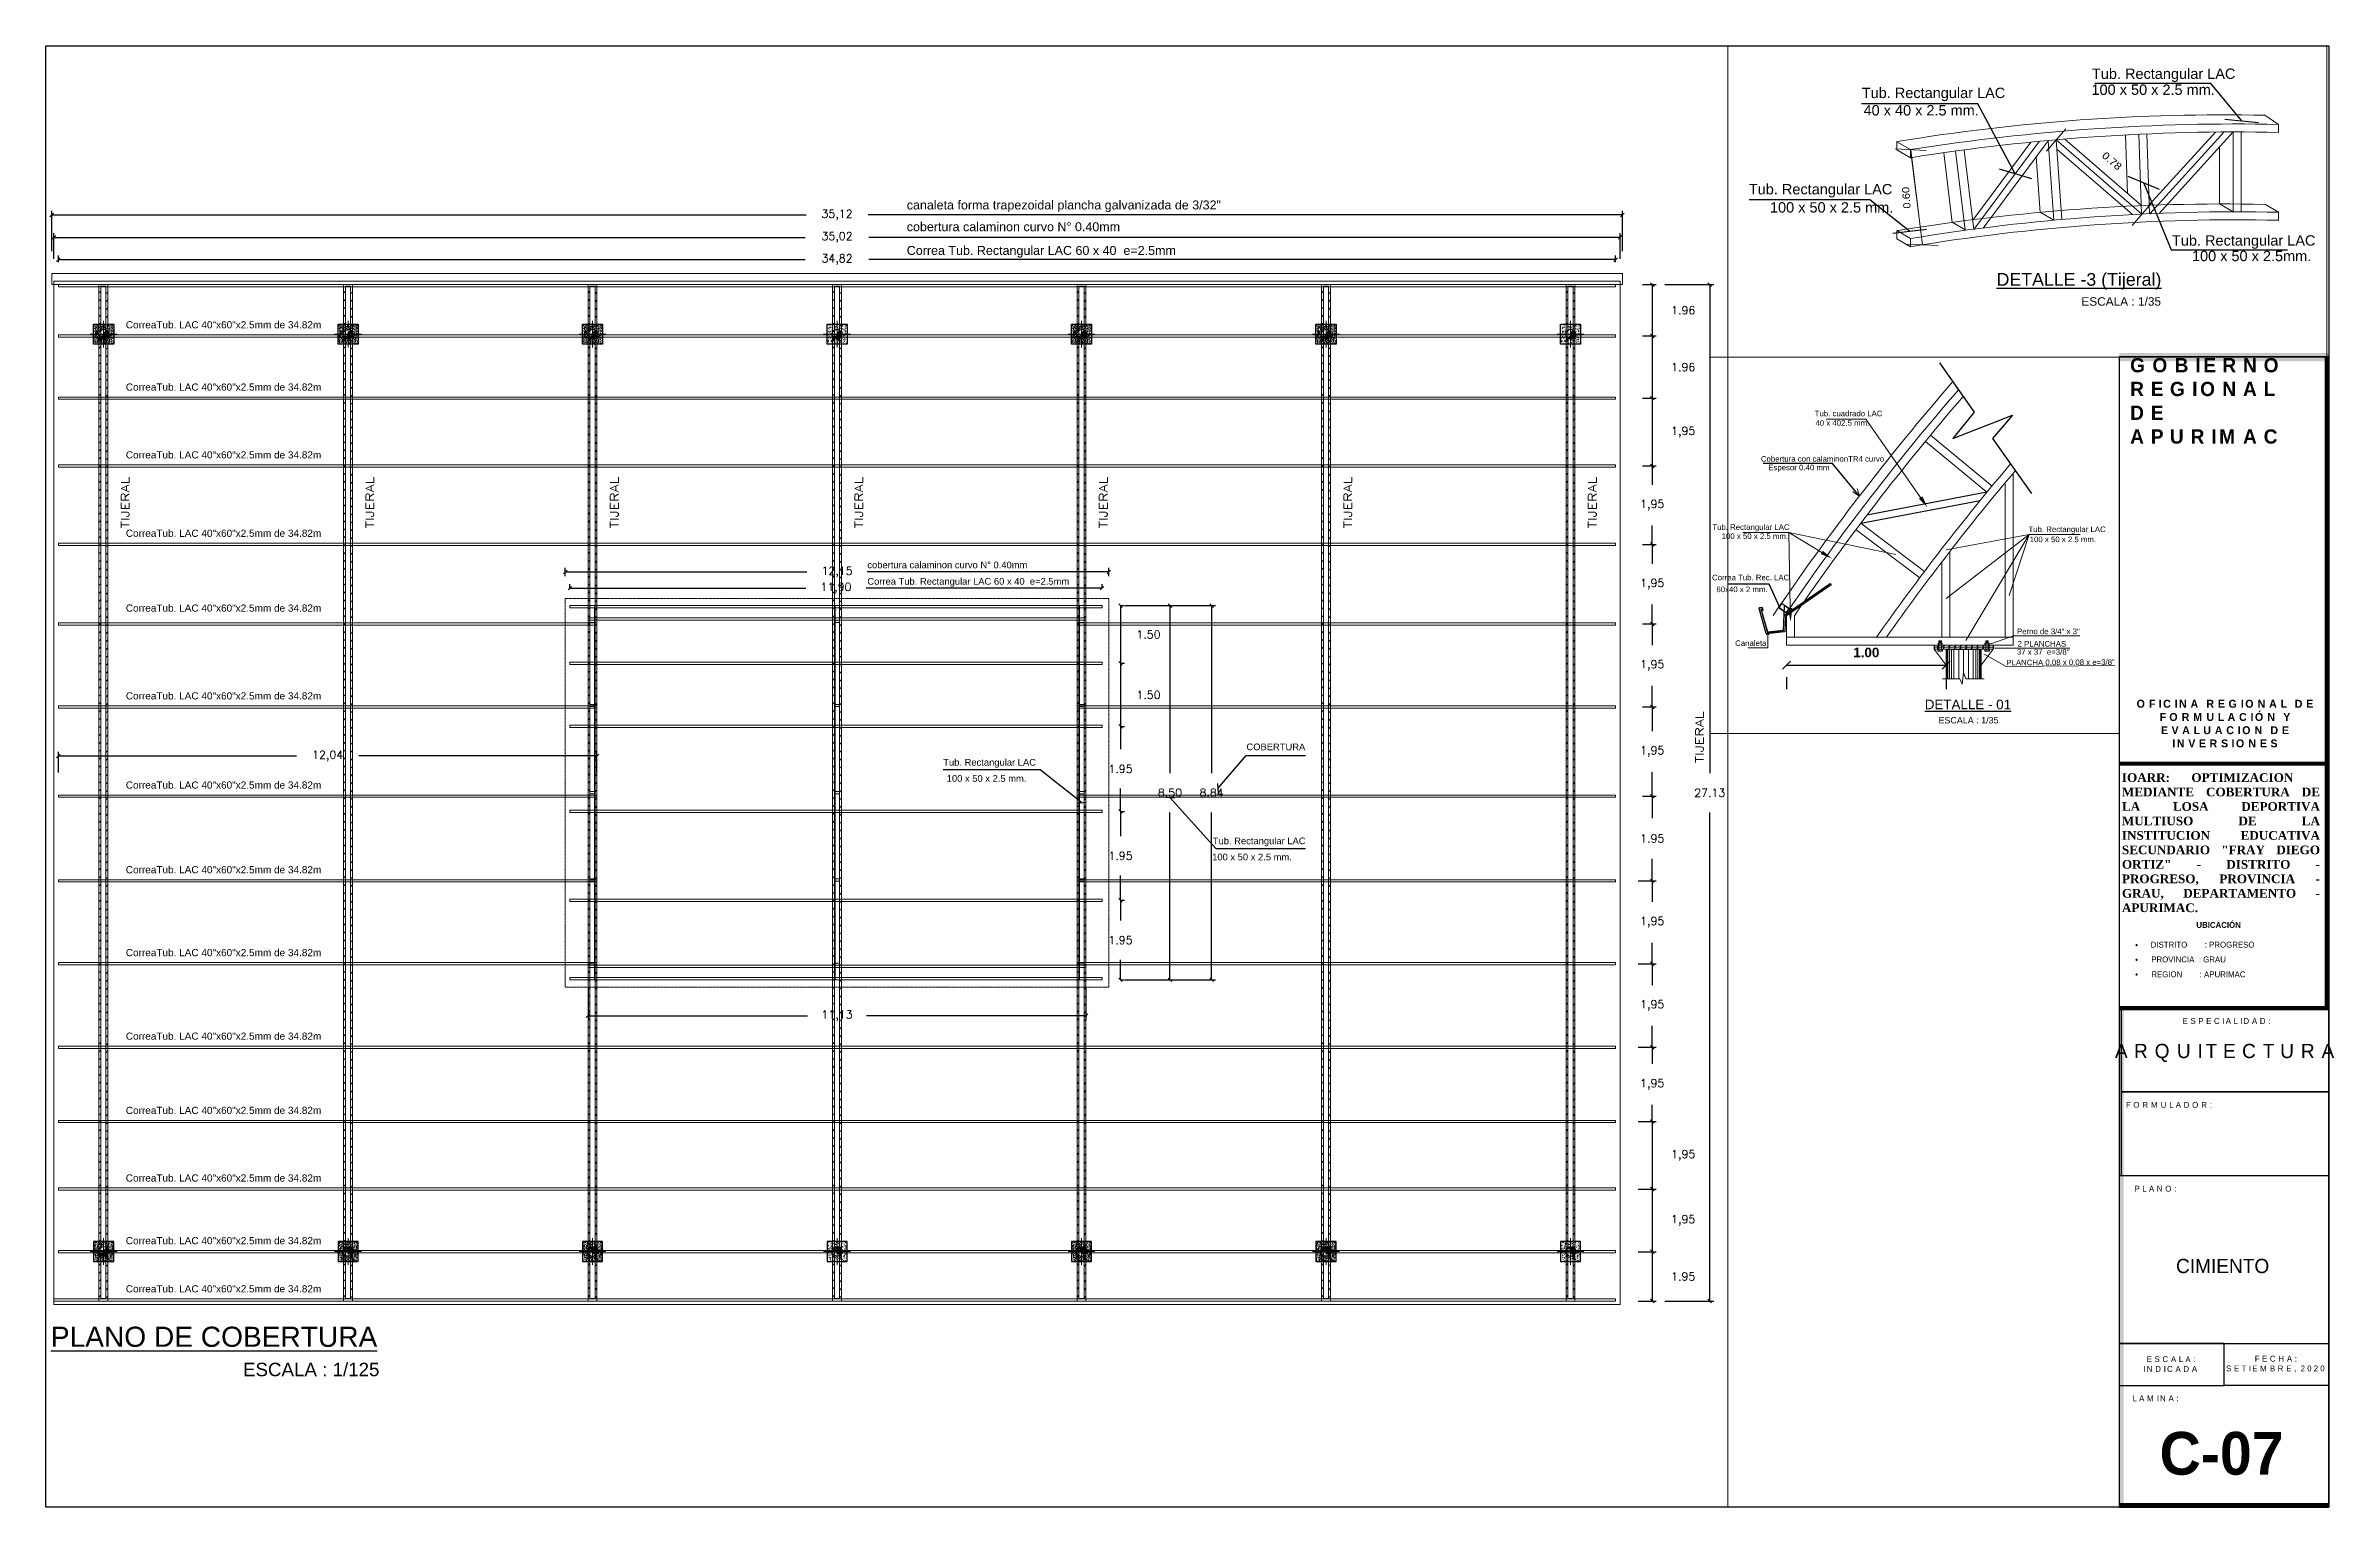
# Paper-space layout 'COBERTURA' of a CAD drawing. Header units: metres. Extents: x 0 to 409, y -1 to 261.
# The model-space entities are those that its viewports show. They can reach past a viewport. Long polylines and large blocks are cut down to what shows.
import ezdxf
from ezdxf.enums import TextEntityAlignment as Align

# ---------------------------------------------------------------- set-up
doc = ezdxf.new("R2010")
doc.units = ezdxf.units.M
doc.header["$PDMODE"] = 66
doc.linetypes.add('ACAD_ISO02W100', pattern=[15, 12, -3])
doc.linetypes.add('DASHED2', pattern=[0.375, 0.25, -0.125])
for name, color, linetype, lineweight in [('0.15', 56, 'Continuous', 15), ('canaleta rejilla pluvial', 1, 'Continuous', 5), ('COLUMNASS', 9, 'Continuous', 25), ('CORREA', 24, 'Continuous', 9), ('COTA-01', 255, 'Continuous', 5), ('COTAS', 40, 'Continuous', 5), ('COTAS-01', 1, 'Continuous', 9), ('ELEMENTOS', 2, 'Continuous', 5), ('MURO...', 112, 'Continuous', 30), ('MUROS-03', 3, 'Continuous', 18), ('PLUMA0.00', 253, 'Continuous', 0), ('PLUMA05', 160, 'Continuous', 5), ('PLUMA09', 112, 'Continuous', 9), ('PLUMA15', 46, 'Continuous', 15), ('TEXTOS-GRANDES-06', 6, 'Continuous', 25), ('TIJERAL', 1, 'Continuous', 9), ('TUB LAC 40x60', 5, 'Continuous', 13), ('TUB LAC 50x70', 88, 'Continuous', 13)]:
    doc.layers.add(name, color=color, linetype=linetype, lineweight=lineweight)
for name, color, linetype in [('C-ROAD-PROF-PROJ', 92, 'Continuous'), ('Detalles', 253, 'Continuous'), ('FIERRO', 4, 'Continuous'), ('TEXTOS-CHICOS-03', 3, 'Continuous')]:
    doc.layers.add(name, color=color, linetype=linetype)
doc.layers.add('DE JUEGO', color=7, linetype='DASHED2', lineweight=15, plot=False)
doc.styles.add('ARIAL', font='arial.ttf', dxfattribs={"width": 1.1})
doc.styles.add('ARIAL N', font='')
doc.styles.add('GENERATED_STYLE_7', font='GOTHIC.TTF')
doc.styles.add('MtXpl_Century_Gothic', font='GOTHICB.TTF')
doc.styles.add('MtXpl_Symbol', font='symbol.ttf')
doc.styles.add('R80-50', font='ROMANS.shx', dxfattribs={"width": 1.3, "height": 0.075})
doc.styles.get("Standard").update_dxf_attribs({"font": 'simplex.shx'})
doc.styles.add('TEXTOS 1', font='swissel.ttf')
doc.styles.get('ARIAL N').set_extended_font_data('Arial', bold=True)
doc.dimstyles.new('Copy of 1-100', dxfattribs={"dimtxt": 0.06, "dimasz": 0.05, "dimexe": 0.15, "dimexo": 0.2, "dimgap": 0.05, "dimtad": 1, "dimtih": 1, "dimtoh": 1, "dimzin": 4, "dimdsep": 46, "dimtxsty": 'ARIAL N', "dimblk": 'OBLIQUE', "dimcen": 0, "dimclrd": 4, "dimclre": 4, "dimclrt": 3, "dimadec": 0, "dimazin": 0, "dimtfac": 1, "dimtmove": 0, "dimatfit": 0, "dimldrblk": 'OBLIQUE', "dimfxl": 1, "dimtolj": 1, "dimtzin": 0, "dimlwd": -1, "dimlwe": -1, "dimarcsym": 1})
doc.dimstyles.new('ISO-25', dxfattribs={"dimscale": 0, "dimtxt": 0.18, "dimasz": 0.08, "dimexe": 0.09, "dimexo": 0.5, "dimgap": 0.35, "dimtad": 0, "dimtih": 1, "dimtoh": 1, "dimzin": 3, "dimtxsty": 'Standard', "dimblk": 'OBLIQUE', "dimcen": -3, "dimclrd": 256, "dimclre": 256, "dimadec": 0, "dimazin": 0, "dimtfac": 1, "dimtmove": 2, "dimatfit": 2, "dimldrblk": 'OBLIQUE', "dimfxl": 1, "dimfxlon": 1, "dimtolj": 2, "dimarcsym": 0})

psp = doc.layouts.new('COBERTURA')

# ---------------------------------------------------------------- texts
at = {"lineweight": 5, "ltscale": 50, "attachment_point": 5, "style": 'TEXTOS 1'}
for s, insert, char_height, width in [('\\pxqc;{\\fCentury Gothic|b0|i0|c0|p34;\\T1.5;ARQUITECTURA}', (390.31, 81.24), 2.5515, 33.1635), ('{\\fCentury Gothic|b0|i0|c0|p34;CIMIENTO}', (389.39, 43.11), 2.5515, 33.1635), ('{\\fCentury Gothic|b1|i0|c0|p34;C-07}', (389.2, 9.56), 7.6545, 34.8039)]:
    psp.add_mtext(s, dxfattribs=dict(at, insert=insert, char_height=char_height, width=width))

msp = doc.modelspace()

# ---------------------------------------------------------------- texts
at = {"layer": 'C-ROAD-PROF-PROJ', "ltscale": 0.05, "char_height": 0.18, "attachment_point": 5}
for s, insert in [('\\A2;1.96', (773099.808, 8442195.046)), ('\\A2;1.96', (773099.808, 8442193.776)), ('\\A2;1,95', (773099.808, 8442192.322)), ('\\A2;1,95', (773099.115, 8442190.687)), ('\\A2;1,95', (773099.115, 8442188.92)), ('\\A2;1,95', (773099.115, 8442187.103)), ('\\A2;1,95', (773099.115, 8442185.178)), ('\\A2;1.95', (773099.115, 8442183.234)), ('\\A2;1,95', (773099.115, 8442181.361)), ('\\A2;1,95', (773099.115, 8442179.499)), ('\\A2;1,95', (773099.115, 8442177.735)), ('\\A2;1,95', (773099.808, 8442176.15)), ('\\A2;1,95', (773099.808, 8442174.693)), ('\\A2;1.95', (773099.808, 8442173.442))]:
    msp.add_mtext(s, dxfattribs=dict(at, insert=insert))
at = {"layer": 'COTA-01', "color": 3, "linetype": 'Continuous', "char_height": 0.0456, "attachment_point": 5, "style": 'ARIAL'}
for s, insert, rotation in [('0.78', (773108.348, 8442187.542), 319.4025), ('\\A1;0.60', (773107.061, 8442187.312), 94.0702)]:
    msp.add_mtext(s, dxfattribs=dict(at, insert=insert, rotation=rotation))
at = {"layer": 'TEXTOS-CHICOS-03', "style": 'ARIAL'}
for s, height, p in [('canaleta forma trapezoidal plancha galvanizada de 3/32"', 0.2, (773082.446, 8442197.3)), ('cobertura calaminon curvo N° 0.40mm', 0.2, (773082.446, 8442196.813)), ('Correa Tub. Rectangular LAC 60 x 40  e=2.5mm', 0.2, (773082.446, 8442196.283)), ('Tub. cuadrado LAC', 0.035, (773107.595, 8442190.85)), (' 40 x 402.5 mm.', 0.035, (773107.586, 8442190.791)), ('Cobertura con calaminonTR4 curvo', 0.035, (773107.258, 8442190.566)), ('Espesor 0.40 mm', 0.035, (773107.304, 8442190.512)), ('Tub. Rectangular LAC', 0.035, (773106.954, 8442190.139)), (' 100 x 50 x 2.5 mm.', 0.035, (773106.999, 8442190.082)), ('Tub. Rectangular LAC', 0.035, (773108.933, 8442190.125)), ('100 x 50 x 2.5 mm.', 0.035, (773108.941, 8442190.062)), ('Correa Tub. Rec. LAC', 0.035, (773106.952, 8442189.823)), (' 60x40 x 2 mm.', 0.035, (773106.966, 8442189.749)), ('Canaleta', 0.035, (773107.097, 8442189.412)), ('Perno de 3/4" x 3" ', 0.035, (773108.861, 8442189.486)), ('cobertura calaminon curvo N° 0.40mm', 0.15, (773081.565, 8442189.276)), ("37 x 37  e=3/8''", 0.035, (773108.861, 8442189.357)), ('2 PLANCHAS ', 0.035, (773108.865, 8442189.408)), ('Correa Tub. Rectangular LAC 60 x 40  e=2.5mm', 0.15, (773081.565, 8442188.908)), ('ESCALA : 1/35', 0.04, (773108.37, 8442188.927)), ('Tub. Rectangular LAC', 0.065, (773108.724, 8442187.012)), (' 100 x 50 x 2.5mm.', 0.065, (773108.824, 8442186.915)), ('ESCALA : 1/35', 0.05306, (773108.157, 8442186.636)), ('COBERTURA ', 0.15, (773090.041, 8442185.207)), ('Tub. Rectangular LAC', 0.15, (773083.262, 8442184.862)), (' 100 x 50 x 2.5 mm.', 0.15, (773083.282, 8442184.501)), ('Tub. Rectangular LAC', 0.15, (773089.29, 8442183.105)), (' 100 x 50 x 2.5 mm.', 0.15, (773089.217, 8442182.744)), ('ESCALA : 1/125', 0.3, (773067.604, 8442171.21))]:
    msp.add_text(s, height=height, dxfattribs=at).set_placement(p)
at = {"layer": 'TEXTOS-CHICOS-03', "color": 3, "linetype": 'ByBlock', "style": 'ARIAL'}
for p in [(773067.17, 8442194.724), (773067.17, 8442193.331), (773067.17, 8442191.815), (773067.17, 8442190.062), (773067.17, 8442188.389), (773067.17, 8442186.426), (773067.17, 8442184.432), (773067.17, 8442182.539), (773067.17, 8442180.685), (773067.17, 8442178.817), (773067.17, 8442177.157), (773067.17, 8442175.645), (773067.17, 8442174.244), (773067.17, 8442173.167)]:
    msp.add_text('CorreaTub. LAC 40"x60"x2.5mm de 34.82m', height=0.16, dxfattribs=at).set_placement(p, align=Align.MIDDLE)
at = {"layer": 'TEXTOS-CHICOS-03', "color": 3, "linetype": 'ByBlock', "style": 'R80-50', "width": 1.3}
for p in [(773064.972, 8442190.827), (773070.441, 8442190.827), (773075.908, 8442190.827), (773081.375, 8442190.827), (773086.841, 8442190.827), (773092.308, 8442190.827), (773097.775, 8442190.827), (773100.17, 8442185.576)]:
    msp.add_text('TIJERAL ', height=0.18, rotation=90, dxfattribs=at).set_placement(p, align=Align.MIDDLE)
at = {"layer": 'TEXTOS-CHICOS-03', "style": 'ARIAL'}
for s, height, rotation, p in [('PLANCHA 0.08 x 0.08 x e=3/8" ', 0.035, 0.3323, (773108.795, 8442189.29)), ('Tub. Rectangular LAC', 0.065, 360, (773108.223, 8442188.056)), (' 100 x 50 x 2.5 mm.', 0.065, 360, (773108.195, 8442187.956)), ('Tub. Rectangular LAC', 0.065, 360, (773106.782, 8442187.936)), ('40 x 40 x 2.5 mm.', 0.065, 360, (773106.793, 8442187.827)), ('Tub. Rectangular LAC', 0.065, 360, (773106.075, 8442187.333)), (' 100 x 50 x 2.5 mm.', 0.065, 360, (773106.182, 8442187.219))]:
    msp.add_text(s, height=height, rotation=rotation, dxfattribs=at).set_placement(p)
at = {"layer": 'TEXTOS-GRANDES-06', "style": 'ARIAL'}
for s, height, p in [('%%UDETALLE - 01', 0.06, (773108.284, 8442189.016)), ('%%UDETALLE -3 (Tijeral)', 0.07958, (773107.626, 8442186.761)), ('%%UPLANO DE COBERTURA', 0.45, (773063.308, 8442171.867))]:
    msp.add_text(s, height=height, dxfattribs=at).set_placement(p)

# ---------------------------------------------------------------- blocks, each defined once
blk = doc.blocks.new('ROTULO')
for points, const_width in [([(-5, 27.429), (0, 27.429)], 0.2), ([(-0.05, 11.894), (-0.05, 27.429)], 0.1), ([(-5, 17.732), (0, 17.732)], 0.1), ([(-5, 11.9), (0, 11.9)], 0.1), ([(-5, 0.049), (0, 0.049)], 0.1)]:
    blk.add_lwpolyline(points, dxfattribs=dict(const_width=const_width))
at = {"lineweight": 25}
blk.add_lwpolyline([(-5, 0), (0, 0), (0, 27.433), (-5, 27.433)], close=True, dxfattribs=at)
blk.add_lwpolyline([(-4.95, 0, 0.1, 0.1, 0), (-4.95, 11.924, 0.2, 0.2, 0)], format="xyseb")
for points in [[(0, 9.9), (-4.95, 9.9), (-4.95, 11.9), (0, 11.9)], [(0, 7.9), (-4.95, 7.9), (-4.95, 9.9), (0, 9.9)], [(-5, 3.9), (0, 3.9), (0, 7.9), (-5, 7.9)], [(-5, 2.9), (-2.5, 2.9), (-2.5, 3.9), (-5, 3.9)], [(0, 2.9), (-2.5, 2.9), (-2.5, 3.9), (0, 3.9)]]:
    blk.add_lwpolyline(points, close=True)
for s, style, p in [('UBICACIÓN', 'MtXpl_Century_Gothic', (-3.163, 13.813)), ('·  ', 'MtXpl_Symbol', (-4.622, 13.332)), ('DISTRITO        : PROGRESO', 'GENERATED_STYLE_7', (-4.252, 13.343)), ('PROVINCIA  : GRAU', 'GENERATED_STYLE_7', (-4.238, 12.991)), ('·  ', 'MtXpl_Symbol', (-4.622, 12.984)), ('·  ', 'MtXpl_Symbol', (-4.622, 12.636)), ('REGION        : APURIMAC', 'GENERATED_STYLE_7', (-4.238, 12.636))]:
    blk.add_text(s, height=0.14, dxfattribs=dict(style=style)).set_placement(p)
at = {"lineweight": 5, "ltscale": 50, "attachment_point": 5, "style": 'TEXTOS 1'}
for s, insert, char_height, width in [('\\pxqd;{\\fCentury Gothic|b1|i0|c0|p34;\\T1.5;GOBIERNO REGIONAL DE APURIMAC}', (-2.438, 26.382), 0.3402, 4.60699), ('\\pxqc;{\\fCentury Gothic|b1|i0|c0|p34;\\T1.5;OFICINA REGIONAL DE FORMULACIÓN Y EVALUACION DE INVERSIONES}', (-2.438, 18.685), 0.189, 4.62127), ('\\pxqj;{\\fTimes New Roman|b1|i0|c0|p18;IOARR:^IOPTIMIZACION MEDIANTE COBERTURA DE LA LOSA DEPORTIVA MULTIUSO DE LA INSTITUCION EDUCATIVA SECUNDARIO "FRAY DIEGO ORTIZ" - DISTRITO - PROGRESO, PROVINCIA - GRAU, DEPARTAMENTO - APURIMAC.}', (-2.583, 15.844), 0.207, 4.7094), ('\\pxqc;{\\fCentury Gothic|b0|i0|c0|p34;\\T1.5;ESPECIALIDAD:}', (-2.43, 11.592), 0.14, 2.19731), ('\\pxqc;{\\fCentury Gothic|b0|i0|c0|p34;\\T1.5;FORMULADOR:}', (-3.801, 9.592), 0.14, 2.02184), ('\\pxqc;{\\fCentury Gothic|b0|i0|c0|p34;\\T1.5;PLANO:}', (-4.122, 7.592), 0.14, 1.47449), ('\\pxqc;{\\fCentury Gothic|b0|i0|c0|p34;\\T1.5;ESCALA:\\PINDICADA}', (-3.753, 3.409), 0.14, 1.47449), ('\\pxqc;{\\fCentury Gothic|b0|i0|c0|p34;\\T1.5;FECHA:\\PSETIEMBRE, 2020}', (-1.253, 3.409), 0.14, 2.34785), ('\\pxqc;{\\fCentury Gothic|b0|i0|c0|p34;\\T1.5;LAMINA:}', (-4.122, 2.592), 0.14, 1.47449)]:
    blk.add_mtext(s, dxfattribs=dict(at, insert=insert, char_height=char_height, width=width))
blk = doc.blocks.new('_Oblique')
at = {"color": 0, "linetype": 'ByBlock', "lineweight": -2}
blk.add_line((-0.5, -0.5), (0.5, 0.5), dxfattribs=at)
blk = doc.blocks.new('*D149')
at = {"color": 173, "lineweight": -2, "ltscale": 0.05, "true_color": 0x4b5ece, "transparency": 16777216}
for p, q in [((773063.478, 8442196.12), (773063.478, 8442196.269)), ((773098.297, 8442196.12), (773098.297, 8442196.269))]:
    blk.add_line(p, q, dxfattribs=at)
at = {"color": 175, "lineweight": -2, "ltscale": 0.05, "true_color": 0x4d4db3, "transparency": 16777216}
for p, q in [((773063.478, 8442196.179), (773080.178, 8442196.179)), ((773098.297, 8442196.179), (773081.598, 8442196.179))]:
    blk.add_line(p, q, dxfattribs=at)
at = {"layer": 'Defpoints', "color": 0, "ltscale": 0.05, "transparency": 16777216}
for p in [(773098.297, 8442196.179), (773063.478, 8442195.62), (773098.297, 8442195.62)]:
    blk.add_point(p, dxfattribs=at)
at = {"color": 175, "lineweight": -2, "ltscale": 0.05, "true_color": 0x4d4db3, "transparency": 16777216, "xscale": 0.08, "yscale": 0.08, "zscale": 0.08, "rotation": 180}
blk.add_blockref('_Oblique', (773063.478, 8442196.179), dxfattribs=at)
at = {"color": 175, "lineweight": -2, "ltscale": 0.05, "true_color": 0x4d4db3, "transparency": 16777216, "xscale": 0.08, "yscale": 0.08, "zscale": 0.08}
blk.add_blockref('_Oblique', (773098.297, 8442196.179), dxfattribs=at)
at = {"color": 0, "ltscale": 0.05, "transparency": 16777216, "insert": (773080.888, 8442196.179), "char_height": 0.18, "attachment_point": 5}
blk.add_mtext('\\A2;34,82', dxfattribs=at)
blk = doc.blocks.new('*D150')
at = {"color": 173, "lineweight": -2, "ltscale": 0.05, "true_color": 0x4b5ece, "transparency": 16777216}
for p, q in [((773063.378, 8442196.197), (773063.378, 8442196.766)), ((773098.397, 8442196.197), (773098.397, 8442196.766))]:
    blk.add_line(p, q, dxfattribs=at)
at = {"color": 175, "lineweight": -2, "ltscale": 0.05, "true_color": 0x4d4db3, "transparency": 16777216}
for p, q in [((773063.378, 8442196.676), (773080.178, 8442196.676)), ((773098.397, 8442196.676), (773081.598, 8442196.676))]:
    blk.add_line(p, q, dxfattribs=at)
at = {"layer": 'Defpoints', "color": 0, "ltscale": 0.05, "transparency": 16777216}
for p in [(773098.397, 8442196.676), (773063.378, 8442195.697), (773098.397, 8442195.697)]:
    blk.add_point(p, dxfattribs=at)
at = {"color": 175, "lineweight": -2, "ltscale": 0.05, "true_color": 0x4d4db3, "transparency": 16777216, "xscale": 0.08, "yscale": 0.08, "zscale": 0.08, "rotation": 180}
blk.add_blockref('_Oblique', (773063.378, 8442196.676), dxfattribs=at)
at = {"color": 175, "lineweight": -2, "ltscale": 0.05, "true_color": 0x4d4db3, "transparency": 16777216, "xscale": 0.08, "yscale": 0.08, "zscale": 0.08}
blk.add_blockref('_Oblique', (773098.397, 8442196.676), dxfattribs=at)
at = {"color": 0, "ltscale": 0.05, "transparency": 16777216, "insert": (773080.888, 8442196.676), "char_height": 0.18, "attachment_point": 5}
blk.add_mtext('\\A2;35,02', dxfattribs=at)
blk = doc.blocks.new('*D151')
at = {"color": 173, "lineweight": -2, "ltscale": 0.05, "true_color": 0x4b5ece, "transparency": 16777216}
for p, q in [((773063.328, 8442196.37), (773063.328, 8442197.266)), ((773098.447, 8442196.37), (773098.447, 8442197.266))]:
    blk.add_line(p, q, dxfattribs=at)
at = {"color": 175, "lineweight": -2, "ltscale": 0.05, "true_color": 0x4d4db3, "transparency": 16777216}
for p, q in [((773063.328, 8442197.176), (773080.195, 8442197.176)), ((773098.447, 8442197.176), (773081.581, 8442197.176))]:
    blk.add_line(p, q, dxfattribs=at)
at = {"layer": 'Defpoints', "color": 0, "ltscale": 0.05, "transparency": 16777216}
for p in [(773098.447, 8442197.176), (773063.328, 8442195.87), (773098.447, 8442195.87)]:
    blk.add_point(p, dxfattribs=at)
at = {"color": 175, "lineweight": -2, "ltscale": 0.05, "true_color": 0x4d4db3, "transparency": 16777216, "xscale": 0.08, "yscale": 0.08, "zscale": 0.08, "rotation": 180}
blk.add_blockref('_Oblique', (773063.328, 8442197.176), dxfattribs=at)
at = {"color": 175, "lineweight": -2, "ltscale": 0.05, "true_color": 0x4d4db3, "transparency": 16777216, "xscale": 0.08, "yscale": 0.08, "zscale": 0.08}
blk.add_blockref('_Oblique', (773098.447, 8442197.176), dxfattribs=at)
at = {"color": 0, "ltscale": 0.05, "transparency": 16777216, "insert": (773080.888, 8442197.176), "char_height": 0.18, "attachment_point": 5}
blk.add_mtext('\\A2;35,12', dxfattribs=at)
blk = doc.blocks.new('*D152')
at = {"layer": 'C-ROAD-PROF-PROJ', "color": 173, "lineweight": -2, "ltscale": 0.05, "true_color": 0x4b5ece, "transparency": 16777216}
for p, q in [((773074.912, 8442188.831), (773074.912, 8442188.921)), ((773086.814, 8442188.831), (773086.814, 8442188.921))]:
    blk.add_line(p, q, dxfattribs=at)
at = {"layer": 'C-ROAD-PROF-PROJ', "color": 175, "lineweight": -2, "ltscale": 0.05, "true_color": 0x4d4db3, "transparency": 16777216}
for p, q in [((773074.912, 8442188.831), (773080.187, 8442188.831)), ((773086.814, 8442188.831), (773081.539, 8442188.831))]:
    blk.add_line(p, q, dxfattribs=at)
at = {"layer": 'Defpoints', "color": 0, "ltscale": 0.05, "transparency": 16777216}
for p in [(773086.814, 8442188.831), (773074.912, 8442188.44), (773086.814, 8442188.44)]:
    blk.add_point(p, dxfattribs=at)
at = {"layer": 'C-ROAD-PROF-PROJ', "color": 175, "lineweight": -2, "ltscale": 0.05, "true_color": 0x4d4db3, "transparency": 16777216, "xscale": 0.08, "yscale": 0.08, "zscale": 0.08, "rotation": 180}
blk.add_blockref('_Oblique', (773074.912, 8442188.831), dxfattribs=at)
at = {"layer": 'C-ROAD-PROF-PROJ', "color": 175, "lineweight": -2, "ltscale": 0.05, "true_color": 0x4d4db3, "transparency": 16777216, "xscale": 0.08, "yscale": 0.08, "zscale": 0.08}
blk.add_blockref('_Oblique', (773086.814, 8442188.831), dxfattribs=at)
at = {"layer": 'C-ROAD-PROF-PROJ', "color": 0, "ltscale": 0.05, "transparency": 16777216, "insert": (773080.863, 8442188.831), "char_height": 0.18, "attachment_point": 5}
blk.add_mtext('\\A2;11,90', dxfattribs=at)
blk = doc.blocks.new('*D153')
at = {"layer": 'C-ROAD-PROF-PROJ', "color": 173, "lineweight": -2, "ltscale": 0.05, "true_color": 0x4b5ece, "transparency": 16777216}
for p, q in [((773074.812, 8442189.1), (773074.812, 8442189.283)), ((773086.964, 8442189.1), (773086.964, 8442189.283))]:
    blk.add_line(p, q, dxfattribs=at)
at = {"layer": 'C-ROAD-PROF-PROJ', "color": 175, "lineweight": -2, "ltscale": 0.05, "true_color": 0x4d4db3, "transparency": 16777216}
for p, q in [((773074.812, 8442189.193), (773080.212, 8442189.193)), ((773086.964, 8442189.193), (773081.564, 8442189.193))]:
    blk.add_line(p, q, dxfattribs=at)
at = {"layer": 'Defpoints', "color": 0, "ltscale": 0.05, "transparency": 16777216}
for p in [(773086.964, 8442189.193), (773074.812, 8442188.6), (773086.964, 8442188.6)]:
    blk.add_point(p, dxfattribs=at)
at = {"layer": 'C-ROAD-PROF-PROJ', "color": 175, "lineweight": -2, "ltscale": 0.05, "true_color": 0x4d4db3, "transparency": 16777216, "xscale": 0.08, "yscale": 0.08, "zscale": 0.08, "rotation": 180}
blk.add_blockref('_Oblique', (773074.812, 8442189.193), dxfattribs=at)
at = {"layer": 'C-ROAD-PROF-PROJ', "color": 175, "lineweight": -2, "ltscale": 0.05, "true_color": 0x4d4db3, "transparency": 16777216, "xscale": 0.08, "yscale": 0.08, "zscale": 0.08}
blk.add_blockref('_Oblique', (773086.964, 8442189.193), dxfattribs=at)
at = {"layer": 'C-ROAD-PROF-PROJ', "color": 0, "ltscale": 0.05, "transparency": 16777216, "insert": (773080.888, 8442189.193), "char_height": 0.18, "attachment_point": 5}
blk.add_mtext('\\A2;12,15', dxfattribs=at)
blk = doc.blocks.new('*D154')
at = {"layer": 'C-ROAD-PROF-PROJ', "color": 173, "lineweight": -2, "ltscale": 0.05, "true_color": 0x4b5ece, "transparency": 16777216}
for p, q in [((773087.226, 8442188.44), (773087.316, 8442188.44)), ((773087.226, 8442187.151), (773087.316, 8442187.151))]:
    blk.add_line(p, q, dxfattribs=at)
at = {"layer": 'C-ROAD-PROF-PROJ', "color": 175, "lineweight": -2, "ltscale": 0.05, "true_color": 0x4d4db3, "transparency": 16777216}
blk.add_line((773087.226, 8442188.44), (773087.226, 8442187.151), dxfattribs=at)
at = {"layer": 'Defpoints', "color": 0, "ltscale": 0.05, "transparency": 16777216}
for p in [(773086.814, 8442188.44), (773086.814, 8442187.151), (773087.226, 8442187.151)]:
    blk.add_point(p, dxfattribs=at)
at = {"layer": 'C-ROAD-PROF-PROJ', "color": 175, "lineweight": -2, "ltscale": 0.05, "true_color": 0x4d4db3, "transparency": 16777216, "xscale": 0.08, "yscale": 0.08, "zscale": 0.08}
for p, rotation in [((773087.226, 8442188.44), 90), ((773087.226, 8442187.151), 270)]:
    blk.add_blockref('_Oblique', p, dxfattribs=dict(at, rotation=rotation))
at = {"layer": 'C-ROAD-PROF-PROJ', "color": 0, "ltscale": 0.05, "transparency": 16777216, "insert": (773087.851, 8442187.795), "char_height": 0.18, "attachment_point": 5}
blk.add_mtext('\\A2;1.50', dxfattribs=at)
blk = doc.blocks.new('*D155')
at = {"layer": 'C-ROAD-PROF-PROJ', "color": 173, "lineweight": -2, "ltscale": 0.05, "true_color": 0x4b5ece, "transparency": 16777216}
for p, q in [((773087.226, 8442187.151), (773087.316, 8442187.151)), ((773087.226, 8442185.739), (773087.316, 8442185.739))]:
    blk.add_line(p, q, dxfattribs=at)
at = {"layer": 'C-ROAD-PROF-PROJ', "color": 175, "lineweight": -2, "ltscale": 0.05, "true_color": 0x4d4db3, "transparency": 16777216}
blk.add_line((773087.226, 8442187.151), (773087.226, 8442185.739), dxfattribs=at)
at = {"layer": 'Defpoints', "color": 0, "ltscale": 0.05, "transparency": 16777216}
for p in [(773086.814, 8442187.151), (773086.814, 8442185.739), (773087.226, 8442185.739)]:
    blk.add_point(p, dxfattribs=at)
at = {"layer": 'C-ROAD-PROF-PROJ', "color": 175, "lineweight": -2, "ltscale": 0.05, "true_color": 0x4d4db3, "transparency": 16777216, "xscale": 0.08, "yscale": 0.08, "zscale": 0.08}
for p, rotation in [((773087.226, 8442187.151), 90), ((773087.226, 8442185.739), 270)]:
    blk.add_blockref('_Oblique', p, dxfattribs=dict(at, rotation=rotation))
at = {"layer": 'C-ROAD-PROF-PROJ', "color": 0, "ltscale": 0.05, "transparency": 16777216, "insert": (773087.851, 8442186.445), "char_height": 0.18, "attachment_point": 5}
blk.add_mtext('\\A2;1.50', dxfattribs=at)
blk = doc.blocks.new('*D156')
at = {"layer": 'C-ROAD-PROF-PROJ', "color": 173, "lineweight": -2, "ltscale": 0.05, "true_color": 0x4b5ece, "transparency": 16777216}
for p, q in [((773087.226, 8442185.739), (773087.316, 8442185.739)), ((773087.226, 8442183.84), (773087.316, 8442183.84))]:
    blk.add_line(p, q, dxfattribs=at)
at = {"layer": 'C-ROAD-PROF-PROJ', "color": 175, "lineweight": -2, "ltscale": 0.05, "true_color": 0x4d4db3, "transparency": 16777216}
for p, q in [((773087.226, 8442185.739), (773087.226, 8442185.23)), ((773087.226, 8442183.84), (773087.226, 8442184.35))]:
    blk.add_line(p, q, dxfattribs=at)
at = {"layer": 'Defpoints', "color": 0, "ltscale": 0.05, "transparency": 16777216}
for p in [(773086.814, 8442185.739), (773086.814, 8442183.84), (773087.226, 8442183.84)]:
    blk.add_point(p, dxfattribs=at)
at = {"layer": 'C-ROAD-PROF-PROJ', "color": 175, "lineweight": -2, "ltscale": 0.05, "true_color": 0x4d4db3, "transparency": 16777216, "xscale": 0.08, "yscale": 0.08, "zscale": 0.08}
for p, rotation in [((773087.226, 8442185.739), 90), ((773087.226, 8442183.84), 270)]:
    blk.add_blockref('_Oblique', p, dxfattribs=dict(at, rotation=rotation))
at = {"layer": 'C-ROAD-PROF-PROJ', "color": 0, "ltscale": 0.05, "transparency": 16777216, "insert": (773087.226, 8442184.79), "char_height": 0.18, "attachment_point": 5}
blk.add_mtext('\\A2;1.95', dxfattribs=at)
blk = doc.blocks.new('*D157')
at = {"layer": 'C-ROAD-PROF-PROJ', "color": 173, "lineweight": -2, "ltscale": 0.05, "true_color": 0x4b5ece, "transparency": 16777216}
for p, q in [((773087.226, 8442183.84), (773087.316, 8442183.84)), ((773087.226, 8442181.851), (773087.316, 8442181.851))]:
    blk.add_line(p, q, dxfattribs=at)
at = {"layer": 'C-ROAD-PROF-PROJ', "color": 175, "lineweight": -2, "ltscale": 0.05, "true_color": 0x4d4db3, "transparency": 16777216}
for p, q in [((773087.226, 8442183.84), (773087.226, 8442183.286)), ((773087.226, 8442181.851), (773087.226, 8442182.406))]:
    blk.add_line(p, q, dxfattribs=at)
at = {"layer": 'Defpoints', "color": 0, "ltscale": 0.05, "transparency": 16777216}
for p in [(773086.814, 8442183.84), (773086.814, 8442181.851), (773087.226, 8442181.851)]:
    blk.add_point(p, dxfattribs=at)
at = {"layer": 'C-ROAD-PROF-PROJ', "color": 175, "lineweight": -2, "ltscale": 0.05, "true_color": 0x4d4db3, "transparency": 16777216, "xscale": 0.08, "yscale": 0.08, "zscale": 0.08}
for p, rotation in [((773087.226, 8442183.84), 90), ((773087.226, 8442181.851), 270)]:
    blk.add_blockref('_Oblique', p, dxfattribs=dict(at, rotation=rotation))
at = {"layer": 'C-ROAD-PROF-PROJ', "color": 0, "ltscale": 0.05, "transparency": 16777216, "insert": (773087.226, 8442182.846), "char_height": 0.18, "attachment_point": 5}
blk.add_mtext('\\A2;1.95', dxfattribs=at)
blk = doc.blocks.new('*D158')
at = {"layer": 'C-ROAD-PROF-PROJ', "color": 173, "lineweight": -2, "ltscale": 0.05, "true_color": 0x4b5ece, "transparency": 16777216}
for p, q in [((773087.226, 8442181.851), (773087.316, 8442181.851)), ((773087.226, 8442180.073), (773087.316, 8442180.073))]:
    blk.add_line(p, q, dxfattribs=at)
at = {"layer": 'C-ROAD-PROF-PROJ', "color": 175, "lineweight": -2, "ltscale": 0.05, "true_color": 0x4d4db3, "transparency": 16777216}
for p, q in [((773087.226, 8442181.851), (773087.226, 8442181.402)), ((773087.226, 8442180.073), (773087.226, 8442180.522))]:
    blk.add_line(p, q, dxfattribs=at)
at = {"layer": 'Defpoints', "color": 0, "ltscale": 0.05, "transparency": 16777216}
for p in [(773086.814, 8442181.851), (773086.814, 8442180.073), (773087.226, 8442180.073)]:
    blk.add_point(p, dxfattribs=at)
at = {"layer": 'C-ROAD-PROF-PROJ', "color": 175, "lineweight": -2, "ltscale": 0.05, "true_color": 0x4d4db3, "transparency": 16777216, "xscale": 0.08, "yscale": 0.08, "zscale": 0.08}
for p, rotation in [((773087.226, 8442181.851), 90), ((773087.226, 8442180.073), 270)]:
    blk.add_blockref('_Oblique', p, dxfattribs=dict(at, rotation=rotation))
at = {"layer": 'C-ROAD-PROF-PROJ', "color": 0, "ltscale": 0.05, "transparency": 16777216, "insert": (773087.226, 8442180.962), "char_height": 0.18, "attachment_point": 5}
blk.add_mtext('\\A2;1.95', dxfattribs=at)
blk = doc.blocks.new('*D159')
at = {"layer": 'C-ROAD-PROF-PROJ', "color": 173, "lineweight": -2, "ltscale": 0.05, "true_color": 0x4b5ece, "transparency": 16777216}
for p, q in [((773087.332, 8442188.44), (773088.422, 8442188.44)), ((773087.332, 8442180.073), (773088.422, 8442180.073))]:
    blk.add_line(p, q, dxfattribs=at)
at = {"layer": 'C-ROAD-PROF-PROJ', "color": 175, "lineweight": -2, "ltscale": 0.05, "true_color": 0x4d4db3, "transparency": 16777216}
for p, q in [((773088.332, 8442188.44), (773088.332, 8442184.697)), ((773088.332, 8442180.073), (773088.332, 8442183.817))]:
    blk.add_line(p, q, dxfattribs=at)
at = {"layer": 'Defpoints', "color": 0, "ltscale": 0.05, "transparency": 16777216}
for p in [(773086.411, 8442188.44), (773086.411, 8442180.073), (773088.332, 8442180.073)]:
    blk.add_point(p, dxfattribs=at)
at = {"layer": 'C-ROAD-PROF-PROJ', "color": 175, "lineweight": -2, "ltscale": 0.05, "true_color": 0x4d4db3, "transparency": 16777216, "xscale": 0.08, "yscale": 0.08, "zscale": 0.08}
for p, rotation in [((773088.332, 8442188.44), 90), ((773088.332, 8442180.073), 270)]:
    blk.add_blockref('_Oblique', p, dxfattribs=dict(at, rotation=rotation))
at = {"layer": 'C-ROAD-PROF-PROJ', "color": 0, "ltscale": 0.05, "transparency": 16777216, "insert": (773088.332, 8442184.257), "char_height": 0.18, "attachment_point": 5}
blk.add_mtext('\\A2;8.50', dxfattribs=at)
blk = doc.blocks.new('*D160')
at = {"layer": 'C-ROAD-PROF-PROJ', "color": 173, "lineweight": -2, "ltscale": 0.05, "true_color": 0x4b5ece, "transparency": 16777216}
for p, q in [((773088.262, 8442188.442), (773089.352, 8442188.442)), ((773088.262, 8442180.073), (773089.352, 8442180.073))]:
    blk.add_line(p, q, dxfattribs=at)
at = {"layer": 'C-ROAD-PROF-PROJ', "color": 175, "lineweight": -2, "ltscale": 0.05, "true_color": 0x4d4db3, "transparency": 16777216}
for p, q in [((773089.262, 8442188.442), (773089.262, 8442184.697)), ((773089.262, 8442180.073), (773089.262, 8442183.817))]:
    blk.add_line(p, q, dxfattribs=at)
at = {"layer": 'Defpoints', "color": 0, "ltscale": 0.05, "transparency": 16777216}
for p in [(773086.411, 8442188.442), (773089.262, 8442188.442), (773086.411, 8442180.073)]:
    blk.add_point(p, dxfattribs=at)
at = {"layer": 'C-ROAD-PROF-PROJ', "color": 175, "lineweight": -2, "ltscale": 0.05, "true_color": 0x4d4db3, "transparency": 16777216, "xscale": 0.08, "yscale": 0.08, "zscale": 0.08}
for p, rotation in [((773089.262, 8442188.442), 90), ((773089.262, 8442180.073), 270)]:
    blk.add_blockref('_Oblique', p, dxfattribs=dict(at, rotation=rotation))
at = {"layer": 'C-ROAD-PROF-PROJ', "color": 0, "ltscale": 0.05, "transparency": 16777216, "insert": (773089.262, 8442184.257), "char_height": 0.18, "attachment_point": 5}
blk.add_mtext('\\A2;8.84', dxfattribs=at)
blk = doc.blocks.new('*D162')
at = {"color": 173, "lineweight": -2, "ltscale": 0.05, "true_color": 0x4b5ece, "transparency": 16777216}
for p, q in [((773099.4, 8442195.62), (773100.49, 8442195.62)), ((773099.4, 8442172.891), (773100.49, 8442172.891))]:
    blk.add_line(p, q, dxfattribs=at)
at = {"color": 175, "lineweight": -2, "ltscale": 0.05, "true_color": 0x4d4db3, "transparency": 16777216}
for p, q in [((773100.4, 8442195.62), (773100.4, 8442184.695)), ((773100.4, 8442172.891), (773100.4, 8442183.815))]:
    blk.add_line(p, q, dxfattribs=at)
at = {"layer": 'Defpoints', "color": 0, "ltscale": 0.05, "transparency": 16777216}
for p in [(773097.387, 8442195.62), (773097.387, 8442172.891), (773100.4, 8442172.891)]:
    blk.add_point(p, dxfattribs=at)
at = {"color": 175, "lineweight": -2, "ltscale": 0.05, "true_color": 0x4d4db3, "transparency": 16777216, "xscale": 0.08, "yscale": 0.08, "zscale": 0.08}
for p, rotation in [((773100.4, 8442195.62), 90), ((773100.4, 8442172.891), 270)]:
    blk.add_blockref('_Oblique', p, dxfattribs=dict(at, rotation=rotation))
at = {"color": 0, "ltscale": 0.05, "transparency": 16777216, "insert": (773100.4, 8442184.255), "char_height": 0.18, "attachment_point": 5}
blk.add_mtext('\\A2;27.13', dxfattribs=at)
blk = doc.blocks.new('*D186')
at = {"layer": 'C-ROAD-PROF-PROJ', "color": 173, "lineweight": -2, "ltscale": 0.05, "true_color": 0x4b5ece, "transparency": 16777216}
for p, q in [((773063.228, 8442167.097), (773063.228, 8442168.187)), ((773085.469, 8442167.097), (773085.469, 8442168.187))]:
    blk.add_line(p, q, dxfattribs=at)
at = {"layer": 'C-ROAD-PROF-PROJ', "color": 175, "lineweight": -2, "ltscale": 0.05, "true_color": 0x4d4db3, "transparency": 16777216}
for p, q in [((773063.228, 8442168.097), (773073.634, 8442168.097)), ((773085.469, 8442168.097), (773075.063, 8442168.097))]:
    blk.add_line(p, q, dxfattribs=at)
at = {"layer": 'Defpoints', "color": 0, "ltscale": 0.05, "transparency": 16777216}
for p in [(773063.228, 8442168.097), (773063.228, 8442166.445), (773085.469, 8442166.477)]:
    blk.add_point(p, dxfattribs=at)
at = {"layer": 'C-ROAD-PROF-PROJ', "color": 175, "lineweight": -2, "ltscale": 0.05, "true_color": 0x4d4db3, "transparency": 16777216, "xscale": 0.08, "yscale": 0.08, "zscale": 0.08, "rotation": 180}
blk.add_blockref('_Oblique', (773063.228, 8442168.097), dxfattribs=at)
at = {"layer": 'C-ROAD-PROF-PROJ', "color": 175, "lineweight": -2, "ltscale": 0.05, "true_color": 0x4d4db3, "transparency": 16777216, "xscale": 0.08, "yscale": 0.08, "zscale": 0.08}
blk.add_blockref('_Oblique', (773085.469, 8442168.097), dxfattribs=at)
at = {"layer": 'C-ROAD-PROF-PROJ', "color": 0, "ltscale": 0.05, "transparency": 16777216, "insert": (773074.349, 8442168.097), "char_height": 0.18, "attachment_point": 5}
blk.add_mtext('\\A2;22,24', dxfattribs=at)
blk = doc.blocks.new('*D198')
at = {"layer": 'C-ROAD-PROF-PROJ', "color": 4, "ltscale": 0.05, "transparency": 16777216}
for p, q in [((773107.418, 8442189.291), (773108.418, 8442189.291)), ((773107.418, 8442189.217), (773107.418, 8442189.141)), ((773108.418, 8442189.215), (773108.418, 8442189.141))]:
    blk.add_line(p, q, dxfattribs=at)
at = {"layer": 'Defpoints', "color": 0, "ltscale": 0.05, "transparency": 16777216}
for p in [(773107.418, 8442189.417), (773108.418, 8442189.415), (773108.418, 8442189.291)]:
    blk.add_point(p, dxfattribs=at)
at = {"layer": 'C-ROAD-PROF-PROJ', "color": 4, "ltscale": 0.05, "transparency": 16777216, "xscale": 0.05, "yscale": 0.05, "zscale": 0.05, "rotation": 180}
blk.add_blockref('_Oblique', (773107.418, 8442189.291), dxfattribs=at)
at = {"layer": 'C-ROAD-PROF-PROJ', "color": 4, "ltscale": 0.05, "transparency": 16777216, "xscale": 0.05, "yscale": 0.05, "zscale": 0.05}
blk.add_blockref('_Oblique', (773108.418, 8442189.291), dxfattribs=at)
at = {"layer": 'C-ROAD-PROF-PROJ', "color": 3, "ltscale": 0.05, "transparency": 16777216, "insert": (773107.918, 8442189.371), "char_height": 0.06, "attachment_point": 5, "style": 'ARIAL N'}
blk.add_mtext('\\A1;1.00', dxfattribs=at)
blk = doc.blocks.new('*D202')
at = {"layer": 'C-ROAD-PROF-PROJ', "color": 173, "lineweight": -2, "ltscale": 0.05, "true_color": 0x4b5ece, "transparency": 16777216}
for p, q in [((773075.32, 8442179.909), (773075.32, 8442179.18)), ((773086.453, 8442179.909), (773086.453, 8442179.18))]:
    blk.add_line(p, q, dxfattribs=at)
at = {"layer": 'C-ROAD-PROF-PROJ', "color": 175, "lineweight": -2, "ltscale": 0.05, "true_color": 0x4d4db3, "transparency": 16777216}
for p, q in [((773075.32, 8442179.27), (773080.228, 8442179.27)), ((773086.453, 8442179.27), (773081.545, 8442179.27))]:
    blk.add_line(p, q, dxfattribs=at)
at = {"layer": 'Defpoints', "color": 0, "ltscale": 0.05, "transparency": 16777216}
for p in [(773075.32, 8442180.409), (773086.453, 8442180.409), (773075.32, 8442179.27)]:
    blk.add_point(p, dxfattribs=at)
at = {"layer": 'C-ROAD-PROF-PROJ', "color": 175, "lineweight": -2, "ltscale": 0.05, "true_color": 0x4d4db3, "transparency": 16777216, "xscale": 0.08, "yscale": 0.08, "zscale": 0.08, "rotation": 180}
blk.add_blockref('_Oblique', (773075.32, 8442179.27), dxfattribs=at)
at = {"layer": 'C-ROAD-PROF-PROJ', "color": 175, "lineweight": -2, "ltscale": 0.05, "true_color": 0x4d4db3, "transparency": 16777216, "xscale": 0.08, "yscale": 0.08, "zscale": 0.08}
blk.add_blockref('_Oblique', (773086.453, 8442179.27), dxfattribs=at)
at = {"layer": 'C-ROAD-PROF-PROJ', "color": 0, "ltscale": 0.05, "transparency": 16777216, "insert": (773080.887, 8442179.27), "char_height": 0.18, "attachment_point": 5}
blk.add_mtext('\\A2;11,13', dxfattribs=at)
blk = doc.blocks.new('*D207')
at = {"layer": 'C-ROAD-PROF-PROJ', "color": 173, "lineweight": -2, "ltscale": 0.05, "true_color": 0x4b5ece, "transparency": 16777216}
for p, q in [((773063.478, 8442184.706), (773063.478, 8442185.17)), ((773075.52, 8442184.706), (773075.52, 8442185.17))]:
    blk.add_line(p, q, dxfattribs=at)
at = {"layer": 'C-ROAD-PROF-PROJ', "color": 175, "lineweight": -2, "ltscale": 0.05, "true_color": 0x4d4db3, "transparency": 16777216}
for p, q in [((773063.478, 8442185.08), (773068.802, 8442185.08)), ((773075.52, 8442185.08), (773070.196, 8442185.08))]:
    blk.add_line(p, q, dxfattribs=at)
at = {"layer": 'Defpoints', "color": 0, "ltscale": 0.05, "transparency": 16777216}
for p in [(773075.52, 8442185.08), (773063.478, 8442184.206), (773075.52, 8442184.206)]:
    blk.add_point(p, dxfattribs=at)
at = {"layer": 'C-ROAD-PROF-PROJ', "color": 175, "lineweight": -2, "ltscale": 0.05, "true_color": 0x4d4db3, "transparency": 16777216, "xscale": 0.08, "yscale": 0.08, "zscale": 0.08, "rotation": 180}
blk.add_blockref('_Oblique', (773063.478, 8442185.08), dxfattribs=at)
at = {"layer": 'C-ROAD-PROF-PROJ', "color": 175, "lineweight": -2, "ltscale": 0.05, "true_color": 0x4d4db3, "transparency": 16777216, "xscale": 0.08, "yscale": 0.08, "zscale": 0.08}
blk.add_blockref('_Oblique', (773075.52, 8442185.08), dxfattribs=at)
at = {"layer": 'C-ROAD-PROF-PROJ', "color": 0, "ltscale": 0.05, "transparency": 16777216, "insert": (773069.499, 8442185.08), "char_height": 0.18, "attachment_point": 5}
blk.add_mtext('\\A2;12,04', dxfattribs=at)

# ---------------------------------------------------------------- dimensions: what is measured, and where the dimension line sits
at = {"ltscale": 0.05}
for base, p1, p2, picture, middle in [((773098.447, 8442197.176), (773063.328, 8442195.87), (773098.447, 8442195.87), '*D151', (773080.888, 8442197.176)), ((773098.397, 8442196.676), (773063.378, 8442195.697), (773098.397, 8442195.697), '*D150', (773080.888, 8442196.676)), ((773098.297, 8442196.179), (773063.478, 8442195.62), (773098.297, 8442195.62), '*D149', (773080.888, 8442196.179))]:
    dim = msp.add_linear_dim(base=base, p1=p1, p2=p2, dimstyle='ISO-25', override={"dimscale": 1}, dxfattribs=at)
    dim.commit()
    dim.dimension.update_dxf_attribs({"geometry": picture, "text_midpoint": middle})
dim = msp.add_linear_dim(base=(773100.4, 8442172.891), p1=(773097.387, 8442195.62), p2=(773097.387, 8442172.891), angle=90, text='27.13', dimstyle='ISO-25', override={"dimscale": 1}, dxfattribs=at)
dim.commit()
dim.dimension.update_dxf_attribs({"geometry": '*D162', "text_midpoint": (773100.4, 8442184.255)})
at = {"layer": 'C-ROAD-PROF-PROJ', "ltscale": 0.05}
for base, p1, p2, picture, middle in [((773086.964, 8442189.193), (773074.812, 8442188.6), (773086.964, 8442188.6), '*D153', (773080.888, 8442189.193)), ((773086.814, 8442188.831), (773074.912, 8442188.44), (773086.814, 8442188.44), '*D152', (773080.863, 8442188.831)), ((773075.52, 8442185.08), (773063.478, 8442184.206), (773075.52, 8442184.206), '*D207', (773069.499, 8442185.08)), ((773075.32, 8442179.27), (773086.453, 8442180.409), (773075.32, 8442180.409), '*D202', (773080.887, 8442179.27)), ((773063.228, 8442168.097), (773085.469, 8442166.477), (773063.228, 8442166.445), '*D186', (773074.349, 8442168.097))]:
    dim = msp.add_linear_dim(base=base, p1=p1, p2=p2, dimstyle='ISO-25', override={"dimscale": 1}, dxfattribs=at)
    dim.commit()
    dim.dimension.update_dxf_attribs({"geometry": picture, "text_midpoint": middle})
dim = msp.add_linear_dim(base=(773108.418, 8442189.291), p1=(773107.418, 8442189.417), p2=(773108.418, 8442189.415), dimstyle='Copy of 1-100', dxfattribs=at)
dim.commit()
dim.dimension.update_dxf_attribs({"geometry": '*D198', "text_midpoint": (773107.918, 8442189.371)})
for base, p1, p2, text, picture, middle in [((773089.262, 8442188.442), (773086.411, 8442180.073), (773086.411, 8442188.442), '8.84', '*D160', (773089.262, 8442184.257)), ((773088.332, 8442180.073), (773086.411, 8442188.44), (773086.411, 8442180.073), '8.50', '*D159', (773088.332, 8442184.257)), ((773087.226, 8442187.151), (773086.814, 8442188.44), (773086.814, 8442187.151), '1.50', '*D154', (773087.851, 8442187.795)), ((773087.226, 8442185.739), (773086.814, 8442187.151), (773086.814, 8442185.739), '1.50', '*D155', (773087.851, 8442186.445)), ((773087.226, 8442183.84), (773086.814, 8442185.739), (773086.814, 8442183.84), '1.95', '*D156', (773087.226, 8442184.79)), ((773087.226, 8442181.851), (773086.814, 8442183.84), (773086.814, 8442181.851), '1.95', '*D157', (773087.226, 8442182.846)), ((773087.226, 8442180.073), (773086.814, 8442181.851), (773086.814, 8442180.073), '1.95', '*D158', (773087.226, 8442180.962))]:
    dim = msp.add_linear_dim(base=base, p1=p1, p2=p2, angle=90, text=text, dimstyle='ISO-25', override={"dimscale": 1}, dxfattribs=at)
    dim.commit()
    dim.dimension.update_dxf_attribs({"geometry": picture, "text_midpoint": middle})

# ---------------------------------------------------------------- hatches: boundary and pattern name
at = {"linetype": 'Continuous', "lineweight": 0}
h = msp.add_hatch(dxfattribs=at)
h.set_pattern_fill('AR-CONC', color=256, scale=0.01, angle=90, style=0)
h.set_pattern_definition([(140, (773064.687817, 8442193.86042), (0.0062752, 0.071726), [0.0075, -0.0825]), (85, (773064.68782, 8442193.86042), (-0.075219, -0.013875), [0.006, -0.066]), (190.451, (773064.68834, 8442193.866396), (-0.068944, 0.057851), [0.006374, -0.070114]), (136.184, (773064.66782, 8442193.86042), (0.016552, 0.106724), [0.01125, -0.12375]), (186.636, (773064.6692, 8442193.86931), (-0.097412, 0.093466), [0.009561, -0.105171]), (81.184, (773064.66782, 8442193.86042), (-0.097412, 0.093466), [0.009, -0.099]), (111, (773064.672817, 8442193.87042), (0.040262, 0.0596907), [0.0075, -0.0825]), (56, (773064.67282, 8442193.87042), (-0.072515, 0.0243315), [0.006, -0.066]), (161.451, (773064.67617, 8442193.87539), (-0.032253, 0.0840223), [0.006374, -0.070114]), (127.5, (773064.687817, 8442193.860419), (-0.0332894, 0.001216), [0, -0.0652, 0, -0.067, 0, -0.06625]), (97.5, (773064.687817, 8442193.86042), (-0.0394412, 0.026307), [0, -0.0382, 0, -0.0637, 0, -0.02525]), (57.5, (773064.687817, 8442193.838119), (0.0022555, 0.05338224), [0, -0.025, 0, -0.078, 0, -0.1035]), (47.5, (773064.687817, 8442193.82812), (-0.0100105, 0.0583186), [0, -0.0325, 0, -0.0518, 0, -0.0735])])
edge = h.paths.add_edge_path()
edge.add_line((773064.263, 8442194.51), (773064.378, 8442194.51))
edge.add_arc((773064.488, 8442194.51), 0.11, 540, 630)
edge.add_line((773064.488, 8442194.401), (773064.488, 8442194.285))
edge.add_line((773064.488, 8442194.285), (773064.263, 8442194.285))
edge.add_line((773064.263, 8442194.285), (773064.263, 8442194.51))
edge = h.paths.add_edge_path()
edge.add_line((773064.263, 8442194.735), (773064.488, 8442194.735))
edge.add_line((773064.488, 8442194.735), (773064.488, 8442194.62))
edge.add_arc((773064.488, 8442194.51), 0.11, 450, 540)
edge.add_line((773064.378, 8442194.51), (773064.263, 8442194.51))
edge.add_line((773064.263, 8442194.51), (773064.263, 8442194.735))
edge = h.paths.add_edge_path()
edge.add_line((773064.713, 8442194.51), (773064.597, 8442194.51))
edge.add_arc((773064.488, 8442194.51), 0.11, 360.0041, 450)
edge.add_line((773064.488, 8442194.62), (773064.488, 8442194.735))
edge.add_line((773064.488, 8442194.735), (773064.713, 8442194.735))
edge.add_line((773064.713, 8442194.735), (773064.713, 8442194.51))
edge = h.paths.add_edge_path()
edge.add_line((773064.597, 8442194.51), (773064.713, 8442194.51))
edge.add_line((773064.713, 8442194.51), (773064.713, 8442194.285))
edge.add_line((773064.713, 8442194.285), (773064.488, 8442194.285))
edge.add_line((773064.488, 8442194.285), (773064.488, 8442194.401))
edge.add_arc((773064.488, 8442194.51), 0.11, 630, 720.0041)
h = msp.add_hatch(dxfattribs=at)
h.set_pattern_fill('AR-CONC', color=256, scale=0.01, angle=90, style=0)
h.set_pattern_definition([(140, (773070.154483, 8442193.86042), (0.0062752, 0.071726), [0.0075, -0.0825]), (85, (773070.15448, 8442193.86042), (-0.075219, -0.013875), [0.006, -0.066]), (190.451, (773070.155006, 8442193.866396), (-0.068944, 0.057851), [0.006374, -0.070114]), (136.184, (773070.13448, 8442193.86042), (0.016552, 0.106724), [0.01125, -0.12375]), (186.636, (773070.13586, 8442193.86931), (-0.097412, 0.093466), [0.009561, -0.105171]), (81.184, (773070.13448, 8442193.86042), (-0.097412, 0.093466), [0.009, -0.099]), (111, (773070.139483, 8442193.87042), (0.040262, 0.0596907), [0.0075, -0.0825]), (56, (773070.13948, 8442193.87042), (-0.072515, 0.0243315), [0.006, -0.066]), (161.451, (773070.14284, 8442193.87539), (-0.032253, 0.0840223), [0.006374, -0.070114]), (127.5, (773070.154483, 8442193.860419), (-0.0332894, 0.001216), [0, -0.0652, 0, -0.067, 0, -0.06625]), (97.5, (773070.154483, 8442193.86042), (-0.0394412, 0.026307), [0, -0.0382, 0, -0.0637, 0, -0.02525]), (57.5, (773070.154483, 8442193.838119), (0.0022555, 0.05338224), [0, -0.025, 0, -0.078, 0, -0.1035]), (47.5, (773070.154483, 8442193.82812), (-0.0100105, 0.0583186), [0, -0.0325, 0, -0.0518, 0, -0.0735])])
edge = h.paths.add_edge_path()
edge.add_line((773069.729, 8442194.51), (773069.845, 8442194.51))
edge.add_arc((773069.954, 8442194.51), 0.11, 540, 630)
edge.add_line((773069.954, 8442194.401), (773069.954, 8442194.285))
edge.add_line((773069.954, 8442194.285), (773069.729, 8442194.285))
edge.add_line((773069.729, 8442194.285), (773069.729, 8442194.51))
edge = h.paths.add_edge_path()
edge.add_line((773069.729, 8442194.735), (773069.954, 8442194.735))
edge.add_line((773069.954, 8442194.735), (773069.954, 8442194.62))
edge.add_arc((773069.954, 8442194.51), 0.11, 450, 540)
edge.add_line((773069.845, 8442194.51), (773069.729, 8442194.51))
edge.add_line((773069.729, 8442194.51), (773069.729, 8442194.735))
edge = h.paths.add_edge_path()
edge.add_line((773070.179, 8442194.51), (773070.064, 8442194.51))
edge.add_arc((773069.954, 8442194.51), 0.11, 360.0041, 450)
edge.add_line((773069.954, 8442194.62), (773069.954, 8442194.735))
edge.add_line((773069.954, 8442194.735), (773070.179, 8442194.735))
edge.add_line((773070.179, 8442194.735), (773070.179, 8442194.51))
edge = h.paths.add_edge_path()
edge.add_line((773070.064, 8442194.51), (773070.179, 8442194.51))
edge.add_line((773070.179, 8442194.51), (773070.179, 8442194.285))
edge.add_line((773070.179, 8442194.285), (773069.954, 8442194.285))
edge.add_line((773069.954, 8442194.285), (773069.954, 8442194.401))
edge.add_arc((773069.954, 8442194.51), 0.11, 630, 720.0041)
h = msp.add_hatch(dxfattribs=at)
h.set_pattern_fill('AR-CONC', color=256, scale=0.01, angle=90, style=0)
h.set_pattern_definition([(140, (773075.62115, 8442193.86042), (0.0062752, 0.071726), [0.0075, -0.0825]), (85, (773075.62115, 8442193.86042), (-0.075219, -0.013875), [0.006, -0.066]), (190.451, (773075.62167, 8442193.866396), (-0.068944, 0.057851), [0.006374, -0.070114]), (136.184, (773075.60115, 8442193.86042), (0.016552, 0.106724), [0.01125, -0.12375]), (186.636, (773075.60253, 8442193.86931), (-0.097412, 0.093466), [0.009561, -0.105171]), (81.184, (773075.60115, 8442193.86042), (-0.097412, 0.093466), [0.009, -0.099]), (111, (773075.60615, 8442193.87042), (0.040262, 0.0596907), [0.0075, -0.0825]), (56, (773075.60615, 8442193.87042), (-0.072515, 0.0243315), [0.006, -0.066]), (161.451, (773075.609505, 8442193.87539), (-0.032253, 0.0840223), [0.006374, -0.070114]), (127.5, (773075.62115, 8442193.860419), (-0.0332894, 0.001216), [0, -0.0652, 0, -0.067, 0, -0.06625]), (97.5, (773075.62115, 8442193.86042), (-0.0394412, 0.026307), [0, -0.0382, 0, -0.0637, 0, -0.02525]), (57.5, (773075.62115, 8442193.838119), (0.0022555, 0.05338224), [0, -0.025, 0, -0.078, 0, -0.1035]), (47.5, (773075.62115, 8442193.82812), (-0.0100105, 0.0583186), [0, -0.0325, 0, -0.0518, 0, -0.0735])])
edge = h.paths.add_edge_path()
edge.add_line((773075.196, 8442194.51), (773075.312, 8442194.51))
edge.add_arc((773075.421, 8442194.51), 0.11, 540, 630)
edge.add_line((773075.421, 8442194.401), (773075.421, 8442194.285))
edge.add_line((773075.421, 8442194.285), (773075.196, 8442194.285))
edge.add_line((773075.196, 8442194.285), (773075.196, 8442194.51))
edge = h.paths.add_edge_path()
edge.add_line((773075.196, 8442194.735), (773075.421, 8442194.735))
edge.add_line((773075.421, 8442194.735), (773075.421, 8442194.62))
edge.add_arc((773075.421, 8442194.51), 0.11, 450, 540)
edge.add_line((773075.312, 8442194.51), (773075.196, 8442194.51))
edge.add_line((773075.196, 8442194.51), (773075.196, 8442194.735))
edge = h.paths.add_edge_path()
edge.add_line((773075.646, 8442194.51), (773075.531, 8442194.51))
edge.add_arc((773075.421, 8442194.51), 0.11, 360.0041, 450)
edge.add_line((773075.421, 8442194.62), (773075.421, 8442194.735))
edge.add_line((773075.421, 8442194.735), (773075.646, 8442194.735))
edge.add_line((773075.646, 8442194.735), (773075.646, 8442194.51))
edge = h.paths.add_edge_path()
edge.add_line((773075.531, 8442194.51), (773075.646, 8442194.51))
edge.add_line((773075.646, 8442194.51), (773075.646, 8442194.285))
edge.add_line((773075.646, 8442194.285), (773075.421, 8442194.285))
edge.add_line((773075.421, 8442194.285), (773075.421, 8442194.401))
edge.add_arc((773075.421, 8442194.51), 0.11, 630, 720.0041)
h = msp.add_hatch(dxfattribs=at)
h.set_pattern_fill('AR-CONC', color=256, scale=0.01, angle=90, style=0)
h.set_pattern_definition([(140, (773081.087817, 8442193.86042), (0.0062752, 0.071726), [0.0075, -0.0825]), (85, (773081.08782, 8442193.86042), (-0.075219, -0.013875), [0.006, -0.066]), (190.451, (773081.08834, 8442193.866396), (-0.068944, 0.057851), [0.006374, -0.070114]), (136.184, (773081.06782, 8442193.86042), (0.016552, 0.106724), [0.01125, -0.12375]), (186.636, (773081.0692, 8442193.86931), (-0.097412, 0.093466), [0.009561, -0.105171]), (81.184, (773081.06782, 8442193.86042), (-0.097412, 0.093466), [0.009, -0.099]), (111, (773081.072817, 8442193.87042), (0.040262, 0.0596907), [0.0075, -0.0825]), (56, (773081.07282, 8442193.87042), (-0.072515, 0.0243315), [0.006, -0.066]), (161.451, (773081.07617, 8442193.87539), (-0.032253, 0.0840223), [0.006374, -0.070114]), (127.5, (773081.087817, 8442193.860419), (-0.0332894, 0.001216), [0, -0.0652, 0, -0.067, 0, -0.06625]), (97.5, (773081.087817, 8442193.86042), (-0.0394412, 0.026307), [0, -0.0382, 0, -0.0637, 0, -0.02525]), (57.5, (773081.087817, 8442193.838119), (0.0022555, 0.05338224), [0, -0.025, 0, -0.078, 0, -0.1035]), (47.5, (773081.087817, 8442193.82812), (-0.0100105, 0.0583186), [0, -0.0325, 0, -0.0518, 0, -0.0735])])
edge = h.paths.add_edge_path()
edge.add_line((773080.663, 8442194.51), (773080.778, 8442194.51))
edge.add_arc((773080.888, 8442194.51), 0.11, 540, 630)
edge.add_line((773080.888, 8442194.401), (773080.888, 8442194.285))
edge.add_line((773080.888, 8442194.285), (773080.663, 8442194.285))
edge.add_line((773080.663, 8442194.285), (773080.663, 8442194.51))
edge = h.paths.add_edge_path()
edge.add_line((773080.663, 8442194.735), (773080.888, 8442194.735))
edge.add_line((773080.888, 8442194.735), (773080.888, 8442194.62))
edge.add_arc((773080.888, 8442194.51), 0.11, 450, 540)
edge.add_line((773080.778, 8442194.51), (773080.663, 8442194.51))
edge.add_line((773080.663, 8442194.51), (773080.663, 8442194.735))
edge = h.paths.add_edge_path()
edge.add_line((773081.113, 8442194.51), (773080.997, 8442194.51))
edge.add_arc((773080.888, 8442194.51), 0.11, 360.0041, 450)
edge.add_line((773080.888, 8442194.62), (773080.888, 8442194.735))
edge.add_line((773080.888, 8442194.735), (773081.113, 8442194.735))
edge.add_line((773081.113, 8442194.735), (773081.113, 8442194.51))
edge = h.paths.add_edge_path()
edge.add_line((773080.997, 8442194.51), (773081.113, 8442194.51))
edge.add_line((773081.113, 8442194.51), (773081.113, 8442194.285))
edge.add_line((773081.113, 8442194.285), (773080.888, 8442194.285))
edge.add_line((773080.888, 8442194.285), (773080.888, 8442194.401))
edge.add_arc((773080.888, 8442194.51), 0.11, 630, 720.0041)
h = msp.add_hatch(dxfattribs=at)
h.set_pattern_fill('AR-CONC', color=256, scale=0.01, angle=90, style=0)
h.set_pattern_definition([(140, (773086.554483, 8442193.86042), (0.0062752, 0.071726), [0.0075, -0.0825]), (85, (773086.55448, 8442193.86042), (-0.075219, -0.013875), [0.006, -0.066]), (190.451, (773086.555006, 8442193.866396), (-0.068944, 0.057851), [0.006374, -0.070114]), (136.184, (773086.53448, 8442193.86042), (0.016552, 0.106724), [0.01125, -0.12375]), (186.636, (773086.53586, 8442193.86931), (-0.097412, 0.093466), [0.009561, -0.105171]), (81.184, (773086.53448, 8442193.86042), (-0.097412, 0.093466), [0.009, -0.099]), (111, (773086.539483, 8442193.87042), (0.040262, 0.0596907), [0.0075, -0.0825]), (56, (773086.53948, 8442193.87042), (-0.072515, 0.0243315), [0.006, -0.066]), (161.451, (773086.54284, 8442193.87539), (-0.032253, 0.0840223), [0.006374, -0.070114]), (127.5, (773086.554483, 8442193.860419), (-0.0332894, 0.001216), [0, -0.0652, 0, -0.067, 0, -0.06625]), (97.5, (773086.554483, 8442193.86042), (-0.0394412, 0.026307), [0, -0.0382, 0, -0.0637, 0, -0.02525]), (57.5, (773086.554483, 8442193.838119), (0.0022555, 0.05338224), [0, -0.025, 0, -0.078, 0, -0.1035]), (47.5, (773086.554483, 8442193.82812), (-0.0100105, 0.0583186), [0, -0.0325, 0, -0.0518, 0, -0.0735])])
edge = h.paths.add_edge_path()
edge.add_line((773086.129, 8442194.51), (773086.245, 8442194.51))
edge.add_arc((773086.354, 8442194.51), 0.11, 540, 630)
edge.add_line((773086.354, 8442194.401), (773086.354, 8442194.285))
edge.add_line((773086.354, 8442194.285), (773086.129, 8442194.285))
edge.add_line((773086.129, 8442194.285), (773086.129, 8442194.51))
edge = h.paths.add_edge_path()
edge.add_line((773086.129, 8442194.735), (773086.354, 8442194.735))
edge.add_line((773086.354, 8442194.735), (773086.354, 8442194.62))
edge.add_arc((773086.354, 8442194.51), 0.11, 450, 540)
edge.add_line((773086.245, 8442194.51), (773086.129, 8442194.51))
edge.add_line((773086.129, 8442194.51), (773086.129, 8442194.735))
edge = h.paths.add_edge_path()
edge.add_line((773086.579, 8442194.51), (773086.464, 8442194.51))
edge.add_arc((773086.354, 8442194.51), 0.11, 360.0041, 450)
edge.add_line((773086.354, 8442194.62), (773086.354, 8442194.735))
edge.add_line((773086.354, 8442194.735), (773086.579, 8442194.735))
edge.add_line((773086.579, 8442194.735), (773086.579, 8442194.51))
edge = h.paths.add_edge_path()
edge.add_line((773086.464, 8442194.51), (773086.579, 8442194.51))
edge.add_line((773086.579, 8442194.51), (773086.579, 8442194.285))
edge.add_line((773086.579, 8442194.285), (773086.354, 8442194.285))
edge.add_line((773086.354, 8442194.285), (773086.354, 8442194.401))
edge.add_arc((773086.354, 8442194.51), 0.11, 630, 720.0041)
h = msp.add_hatch(dxfattribs=at)
h.set_pattern_fill('AR-CONC', color=256, scale=0.01, angle=90, style=0)
h.set_pattern_definition([(140, (773092.02115, 8442193.86042), (0.0062752, 0.071726), [0.0075, -0.0825]), (85, (773092.02115, 8442193.86042), (-0.075219, -0.013875), [0.006, -0.066]), (190.451, (773092.02167, 8442193.866396), (-0.068944, 0.057851), [0.006374, -0.070114]), (136.184, (773092.00115, 8442193.86042), (0.016552, 0.106724), [0.01125, -0.12375]), (186.636, (773092.00253, 8442193.86931), (-0.097412, 0.093466), [0.009561, -0.105171]), (81.184, (773092.00115, 8442193.86042), (-0.097412, 0.093466), [0.009, -0.099]), (111, (773092.00615, 8442193.87042), (0.040262, 0.0596907), [0.0075, -0.0825]), (56, (773092.00615, 8442193.87042), (-0.072515, 0.0243315), [0.006, -0.066]), (161.451, (773092.009505, 8442193.87539), (-0.032253, 0.0840223), [0.006374, -0.070114]), (127.5, (773092.02115, 8442193.860419), (-0.0332894, 0.001216), [0, -0.0652, 0, -0.067, 0, -0.06625]), (97.5, (773092.02115, 8442193.86042), (-0.0394412, 0.026307), [0, -0.0382, 0, -0.0637, 0, -0.02525]), (57.5, (773092.02115, 8442193.838119), (0.0022555, 0.05338224), [0, -0.025, 0, -0.078, 0, -0.1035]), (47.5, (773092.02115, 8442193.82812), (-0.0100105, 0.0583186), [0, -0.0325, 0, -0.0518, 0, -0.0735])])
edge = h.paths.add_edge_path()
edge.add_line((773091.596, 8442194.51), (773091.712, 8442194.51))
edge.add_arc((773091.821, 8442194.51), 0.11, 540, 630)
edge.add_line((773091.821, 8442194.401), (773091.821, 8442194.285))
edge.add_line((773091.821, 8442194.285), (773091.596, 8442194.285))
edge.add_line((773091.596, 8442194.285), (773091.596, 8442194.51))
edge = h.paths.add_edge_path()
edge.add_line((773091.596, 8442194.735), (773091.821, 8442194.735))
edge.add_line((773091.821, 8442194.735), (773091.821, 8442194.62))
edge.add_arc((773091.821, 8442194.51), 0.11, 450, 540)
edge.add_line((773091.712, 8442194.51), (773091.596, 8442194.51))
edge.add_line((773091.596, 8442194.51), (773091.596, 8442194.735))
edge = h.paths.add_edge_path()
edge.add_line((773092.046, 8442194.51), (773091.931, 8442194.51))
edge.add_arc((773091.821, 8442194.51), 0.11, 360.0041, 450)
edge.add_line((773091.821, 8442194.62), (773091.821, 8442194.735))
edge.add_line((773091.821, 8442194.735), (773092.046, 8442194.735))
edge.add_line((773092.046, 8442194.735), (773092.046, 8442194.51))
edge = h.paths.add_edge_path()
edge.add_line((773091.931, 8442194.51), (773092.046, 8442194.51))
edge.add_line((773092.046, 8442194.51), (773092.046, 8442194.285))
edge.add_line((773092.046, 8442194.285), (773091.821, 8442194.285))
edge.add_line((773091.821, 8442194.285), (773091.821, 8442194.401))
edge.add_arc((773091.821, 8442194.51), 0.11, 630, 720.0041)
h = msp.add_hatch(dxfattribs=at)
h.set_pattern_fill('AR-CONC', color=256, scale=0.01, angle=90, style=0)
h.set_pattern_definition([(140, (773097.487817, 8442193.86042), (0.0062752, 0.071726), [0.0075, -0.0825]), (85, (773097.48782, 8442193.86042), (-0.075219, -0.013875), [0.006, -0.066]), (190.451, (773097.48834, 8442193.866396), (-0.068944, 0.057851), [0.006374, -0.070114]), (136.184, (773097.46782, 8442193.86042), (0.016552, 0.106724), [0.01125, -0.12375]), (186.636, (773097.4692, 8442193.86931), (-0.097412, 0.093466), [0.009561, -0.105171]), (81.184, (773097.46782, 8442193.86042), (-0.097412, 0.093466), [0.009, -0.099]), (111, (773097.472817, 8442193.87042), (0.040262, 0.0596907), [0.0075, -0.0825]), (56, (773097.47282, 8442193.87042), (-0.072515, 0.0243315), [0.006, -0.066]), (161.451, (773097.47617, 8442193.87539), (-0.032253, 0.0840223), [0.006374, -0.070114]), (127.5, (773097.487817, 8442193.860419), (-0.0332894, 0.001216), [0, -0.0652, 0, -0.067, 0, -0.06625]), (97.5, (773097.487817, 8442193.86042), (-0.0394412, 0.026307), [0, -0.0382, 0, -0.0637, 0, -0.02525]), (57.5, (773097.487817, 8442193.838119), (0.0022555, 0.05338224), [0, -0.025, 0, -0.078, 0, -0.1035]), (47.5, (773097.487817, 8442193.82812), (-0.0100105, 0.0583186), [0, -0.0325, 0, -0.0518, 0, -0.0735])])
edge = h.paths.add_edge_path()
edge.add_line((773097.063, 8442194.51), (773097.178, 8442194.51))
edge.add_arc((773097.288, 8442194.51), 0.11, 540, 630)
edge.add_line((773097.288, 8442194.401), (773097.288, 8442194.285))
edge.add_line((773097.288, 8442194.285), (773097.063, 8442194.285))
edge.add_line((773097.063, 8442194.285), (773097.063, 8442194.51))
edge = h.paths.add_edge_path()
edge.add_line((773097.063, 8442194.735), (773097.288, 8442194.735))
edge.add_line((773097.288, 8442194.735), (773097.288, 8442194.62))
edge.add_arc((773097.288, 8442194.51), 0.11, 450, 540)
edge.add_line((773097.178, 8442194.51), (773097.063, 8442194.51))
edge.add_line((773097.063, 8442194.51), (773097.063, 8442194.735))
edge = h.paths.add_edge_path()
edge.add_line((773097.513, 8442194.51), (773097.397, 8442194.51))
edge.add_arc((773097.288, 8442194.51), 0.11, 360.0041, 450)
edge.add_line((773097.288, 8442194.62), (773097.288, 8442194.735))
edge.add_line((773097.288, 8442194.735), (773097.513, 8442194.735))
edge.add_line((773097.513, 8442194.735), (773097.513, 8442194.51))
edge = h.paths.add_edge_path()
edge.add_line((773097.397, 8442194.51), (773097.513, 8442194.51))
edge.add_line((773097.513, 8442194.51), (773097.513, 8442194.285))
edge.add_line((773097.513, 8442194.285), (773097.288, 8442194.285))
edge.add_line((773097.288, 8442194.285), (773097.288, 8442194.401))
edge.add_arc((773097.288, 8442194.51), 0.11, 630, 720.0041)
at = {"linetype": 'Continuous'}
h = msp.add_hatch(color=256, dxfattribs=at)
h.set_gradient(color1=(0, 0, 255), one_color=1, tint=1)
h.paths.add_polyline_path([(773064.488, 8442194.401, -0.414214), (773064.378, 8442194.51, 1), (773064.488, 8442194.51, -1), (773064.597, 8442194.51, -0.414214)])
h = msp.add_hatch(color=256, dxfattribs=at)
h.set_gradient(color1=(0, 0, 255), one_color=1, tint=1)
h.paths.add_polyline_path([(773069.954, 8442194.401, -0.414214), (773069.845, 8442194.51, 1), (773069.954, 8442194.51, -1), (773070.064, 8442194.51, -0.414214)])
h = msp.add_hatch(color=256, dxfattribs=at)
h.set_gradient(color1=(0, 0, 255), one_color=1, tint=1)
h.paths.add_polyline_path([(773075.421, 8442194.401, -0.414214), (773075.312, 8442194.51, 1), (773075.421, 8442194.51, -1), (773075.531, 8442194.51, -0.414214)])
h = msp.add_hatch(color=256, dxfattribs=at)
h.set_gradient(color1=(0, 0, 255), one_color=1, tint=1)
h.paths.add_polyline_path([(773080.888, 8442194.401, -0.414214), (773080.778, 8442194.51, 1), (773080.888, 8442194.51, -1), (773080.997, 8442194.51, -0.414214)])
h = msp.add_hatch(color=256, dxfattribs=at)
h.set_gradient(color1=(0, 0, 255), one_color=1, tint=1)
h.paths.add_polyline_path([(773086.354, 8442194.401, -0.414214), (773086.245, 8442194.51, 1), (773086.354, 8442194.51, -1), (773086.464, 8442194.51, -0.414214)])
h = msp.add_hatch(color=256, dxfattribs=at)
h.set_gradient(color1=(0, 0, 255), one_color=1, tint=1)
h.paths.add_polyline_path([(773091.821, 8442194.401, -0.414214), (773091.712, 8442194.51, 1), (773091.821, 8442194.51, -1), (773091.931, 8442194.51, -0.414214)])
h = msp.add_hatch(color=256, dxfattribs=at)
h.set_gradient(color1=(0, 0, 255), one_color=1, tint=1)
h.paths.add_polyline_path([(773097.288, 8442194.401, -0.414214), (773097.178, 8442194.51, 1), (773097.288, 8442194.51, -1), (773097.397, 8442194.51, -0.414214)])
at = {"linetype": 'Continuous', "lineweight": 0}
h = msp.add_hatch(dxfattribs=at)
h.set_pattern_fill('AR-CONC', color=256, scale=0.01, angle=90, style=0)
h.set_pattern_definition([(140, (773064.687817, 8442171.80042), (0.0062752, 0.071726), [0.0075, -0.0825]), (85, (773064.68782, 8442171.80042), (-0.0752192, -0.0138751), [0.006, -0.066]), (190.4514, (773064.68834, 8442171.806396), (-0.068944, 0.057851), [0.006374, -0.0701142]), (136.184, (773064.66782, 8442171.80042), (0.016552, 0.106724), [0.01125, -0.12375]), (186.6356, (773064.6692, 8442171.80931), (-0.097412, 0.0934663), [0.009561, -0.1051713]), (81.184, (773064.66782, 8442171.80042), (-0.097412, 0.093466), [0.009, -0.099]), (111, (773064.672817, 8442171.81042), (0.0402619, 0.0596907), [0.0075, -0.0825]), (56, (773064.67282, 8442171.81042), (-0.072515, 0.0243315), [0.006, -0.066]), (161.4514, (773064.67617, 8442171.81539), (-0.032253, 0.0840223), [0.006374, -0.0701142]), (127.5, (773064.687817, 8442171.800419), (-0.03328939, 0.00121599), [0, -0.0652, 0, -0.067, 0, -0.06625]), (97.5, (773064.687817, 8442171.80042), (-0.03944117, 0.02630695), [0, -0.0382, 0, -0.0637, 0, -0.02525]), (57.5, (773064.687817, 8442171.778119), (0.0022555, 0.05338224), [0, -0.025, 0, -0.078, 0, -0.1035]), (47.5, (773064.687817, 8442171.76812), (-0.0100105, 0.0583186), [0, -0.0325, 0, -0.0518, 0, -0.0735])])
edge = h.paths.add_edge_path()
edge.add_line((773064.263, 8442174), (773064.378, 8442174))
edge.add_arc((773064.488, 8442174), 0.11, 90, 180, ccw=False)
edge.add_line((773064.488, 8442174.11), (773064.488, 8442174.225))
edge.add_line((773064.488, 8442174.225), (773064.263, 8442174.225))
edge.add_line((773064.263, 8442174.225), (773064.263, 8442174))
edge = h.paths.add_edge_path()
edge.add_line((773064.263, 8442173.775), (773064.488, 8442173.775))
edge.add_line((773064.488, 8442173.775), (773064.488, 8442173.891))
edge.add_arc((773064.488, 8442174), 0.11, 180, 270, ccw=False)
edge.add_line((773064.378, 8442174), (773064.263, 8442174))
edge.add_line((773064.263, 8442174), (773064.263, 8442173.775))
edge = h.paths.add_edge_path()
edge.add_line((773064.713, 8442174), (773064.597, 8442174))
edge.add_arc((773064.488, 8442174), 0.11, 270, 359.9959, ccw=False)
edge.add_line((773064.488, 8442173.891), (773064.488, 8442173.775))
edge.add_line((773064.488, 8442173.775), (773064.713, 8442173.775))
edge.add_line((773064.713, 8442173.775), (773064.713, 8442174))
edge = h.paths.add_edge_path()
edge.add_line((773064.597, 8442174), (773064.713, 8442174))
edge.add_line((773064.713, 8442174), (773064.713, 8442174.225))
edge.add_line((773064.713, 8442174.225), (773064.488, 8442174.225))
edge.add_line((773064.488, 8442174.225), (773064.488, 8442174.11))
edge.add_arc((773064.488, 8442174), 0.11, -0.0041, 90, ccw=False)
h = msp.add_hatch(dxfattribs=at)
h.set_pattern_fill('AR-CONC', color=256, scale=0.01, angle=90, style=0)
h.set_pattern_definition([(140, (773070.154483, 8442171.80042), (0.0062752, 0.071726), [0.0075, -0.0825]), (85, (773070.15448, 8442171.80042), (-0.0752192, -0.0138751), [0.006, -0.066]), (190.4514, (773070.155006, 8442171.806396), (-0.068944, 0.057851), [0.006374, -0.0701142]), (136.184, (773070.13448, 8442171.80042), (0.016552, 0.106724), [0.01125, -0.12375]), (186.6356, (773070.13586, 8442171.80931), (-0.097412, 0.0934663), [0.009561, -0.1051713]), (81.184, (773070.13448, 8442171.80042), (-0.097412, 0.093466), [0.009, -0.099]), (111, (773070.139483, 8442171.81042), (0.0402619, 0.0596907), [0.0075, -0.0825]), (56, (773070.13948, 8442171.81042), (-0.072515, 0.0243315), [0.006, -0.066]), (161.4514, (773070.14284, 8442171.81539), (-0.032253, 0.0840223), [0.006374, -0.0701142]), (127.5, (773070.154483, 8442171.800419), (-0.03328939, 0.00121599), [0, -0.0652, 0, -0.067, 0, -0.06625]), (97.5, (773070.154483, 8442171.80042), (-0.03944117, 0.02630695), [0, -0.0382, 0, -0.0637, 0, -0.02525]), (57.5, (773070.154483, 8442171.778119), (0.0022555, 0.05338224), [0, -0.025, 0, -0.078, 0, -0.1035]), (47.5, (773070.154483, 8442171.76812), (-0.0100105, 0.0583186), [0, -0.0325, 0, -0.0518, 0, -0.0735])])
edge = h.paths.add_edge_path()
edge.add_line((773069.729, 8442174), (773069.845, 8442174))
edge.add_arc((773069.954, 8442174), 0.11, 90, 180, ccw=False)
edge.add_line((773069.954, 8442174.11), (773069.954, 8442174.225))
edge.add_line((773069.954, 8442174.225), (773069.729, 8442174.225))
edge.add_line((773069.729, 8442174.225), (773069.729, 8442174))
edge = h.paths.add_edge_path()
edge.add_line((773069.729, 8442173.775), (773069.954, 8442173.775))
edge.add_line((773069.954, 8442173.775), (773069.954, 8442173.891))
edge.add_arc((773069.954, 8442174), 0.11, 180, 270, ccw=False)
edge.add_line((773069.845, 8442174), (773069.729, 8442174))
edge.add_line((773069.729, 8442174), (773069.729, 8442173.775))
edge = h.paths.add_edge_path()
edge.add_line((773070.179, 8442174), (773070.064, 8442174))
edge.add_arc((773069.954, 8442174), 0.11, 270, 359.9959, ccw=False)
edge.add_line((773069.954, 8442173.891), (773069.954, 8442173.775))
edge.add_line((773069.954, 8442173.775), (773070.179, 8442173.775))
edge.add_line((773070.179, 8442173.775), (773070.179, 8442174))
edge = h.paths.add_edge_path()
edge.add_line((773070.064, 8442174), (773070.179, 8442174))
edge.add_line((773070.179, 8442174), (773070.179, 8442174.225))
edge.add_line((773070.179, 8442174.225), (773069.954, 8442174.225))
edge.add_line((773069.954, 8442174.225), (773069.954, 8442174.11))
edge.add_arc((773069.954, 8442174), 0.11, -0.0041, 90, ccw=False)
h = msp.add_hatch(dxfattribs=at)
h.set_pattern_fill('AR-CONC', color=256, scale=0.01, angle=90, style=0)
h.set_pattern_definition([(140, (773075.62115, 8442171.80042), (0.0062752, 0.071726), [0.0075, -0.0825]), (85, (773075.62115, 8442171.80042), (-0.0752192, -0.0138751), [0.006, -0.066]), (190.4514, (773075.62167, 8442171.806396), (-0.068944, 0.057851), [0.006374, -0.0701142]), (136.184, (773075.60115, 8442171.80042), (0.016552, 0.106724), [0.01125, -0.12375]), (186.6356, (773075.60253, 8442171.80931), (-0.097412, 0.0934663), [0.009561, -0.1051713]), (81.184, (773075.60115, 8442171.80042), (-0.097412, 0.093466), [0.009, -0.099]), (111, (773075.60615, 8442171.81042), (0.0402619, 0.0596907), [0.0075, -0.0825]), (56, (773075.60615, 8442171.81042), (-0.072515, 0.0243315), [0.006, -0.066]), (161.4514, (773075.609505, 8442171.81539), (-0.032253, 0.0840223), [0.006374, -0.0701142]), (127.5, (773075.62115, 8442171.800419), (-0.03328939, 0.00121599), [0, -0.0652, 0, -0.067, 0, -0.06625]), (97.5, (773075.62115, 8442171.80042), (-0.03944117, 0.02630695), [0, -0.0382, 0, -0.0637, 0, -0.02525]), (57.5, (773075.62115, 8442171.778119), (0.0022555, 0.05338224), [0, -0.025, 0, -0.078, 0, -0.1035]), (47.5, (773075.62115, 8442171.76812), (-0.0100105, 0.0583186), [0, -0.0325, 0, -0.0518, 0, -0.0735])])
edge = h.paths.add_edge_path()
edge.add_line((773075.196, 8442174), (773075.312, 8442174))
edge.add_arc((773075.421, 8442174), 0.11, 90, 180, ccw=False)
edge.add_line((773075.421, 8442174.11), (773075.421, 8442174.225))
edge.add_line((773075.421, 8442174.225), (773075.196, 8442174.225))
edge.add_line((773075.196, 8442174.225), (773075.196, 8442174))
edge = h.paths.add_edge_path()
edge.add_line((773075.196, 8442173.775), (773075.421, 8442173.775))
edge.add_line((773075.421, 8442173.775), (773075.421, 8442173.891))
edge.add_arc((773075.421, 8442174), 0.11, 180, 270, ccw=False)
edge.add_line((773075.312, 8442174), (773075.196, 8442174))
edge.add_line((773075.196, 8442174), (773075.196, 8442173.775))
edge = h.paths.add_edge_path()
edge.add_line((773075.646, 8442174), (773075.531, 8442174))
edge.add_arc((773075.421, 8442174), 0.11, 270, 359.9959, ccw=False)
edge.add_line((773075.421, 8442173.891), (773075.421, 8442173.775))
edge.add_line((773075.421, 8442173.775), (773075.646, 8442173.775))
edge.add_line((773075.646, 8442173.775), (773075.646, 8442174))
edge = h.paths.add_edge_path()
edge.add_line((773075.531, 8442174), (773075.646, 8442174))
edge.add_line((773075.646, 8442174), (773075.646, 8442174.225))
edge.add_line((773075.646, 8442174.225), (773075.421, 8442174.225))
edge.add_line((773075.421, 8442174.225), (773075.421, 8442174.11))
edge.add_arc((773075.421, 8442174), 0.11, -0.0041, 90, ccw=False)
h = msp.add_hatch(dxfattribs=at)
h.set_pattern_fill('AR-CONC', color=256, scale=0.01, angle=90, style=0)
h.set_pattern_definition([(140, (773081.087817, 8442171.80042), (0.0062752, 0.071726), [0.0075, -0.0825]), (85, (773081.08782, 8442171.80042), (-0.0752192, -0.0138751), [0.006, -0.066]), (190.4514, (773081.08834, 8442171.806396), (-0.068944, 0.057851), [0.006374, -0.0701142]), (136.184, (773081.06782, 8442171.80042), (0.016552, 0.106724), [0.01125, -0.12375]), (186.6356, (773081.0692, 8442171.80931), (-0.097412, 0.0934663), [0.009561, -0.1051713]), (81.184, (773081.06782, 8442171.80042), (-0.097412, 0.093466), [0.009, -0.099]), (111, (773081.072817, 8442171.81042), (0.0402619, 0.0596907), [0.0075, -0.0825]), (56, (773081.07282, 8442171.81042), (-0.072515, 0.0243315), [0.006, -0.066]), (161.4514, (773081.07617, 8442171.81539), (-0.032253, 0.0840223), [0.006374, -0.0701142]), (127.5, (773081.087817, 8442171.800419), (-0.03328939, 0.00121599), [0, -0.0652, 0, -0.067, 0, -0.06625]), (97.5, (773081.087817, 8442171.80042), (-0.03944117, 0.02630695), [0, -0.0382, 0, -0.0637, 0, -0.02525]), (57.5, (773081.087817, 8442171.778119), (0.0022555, 0.05338224), [0, -0.025, 0, -0.078, 0, -0.1035]), (47.5, (773081.087817, 8442171.76812), (-0.0100105, 0.0583186), [0, -0.0325, 0, -0.0518, 0, -0.0735])])
edge = h.paths.add_edge_path()
edge.add_line((773080.663, 8442174), (773080.778, 8442174))
edge.add_arc((773080.888, 8442174), 0.11, 90, 180, ccw=False)
edge.add_line((773080.888, 8442174.11), (773080.888, 8442174.225))
edge.add_line((773080.888, 8442174.225), (773080.663, 8442174.225))
edge.add_line((773080.663, 8442174.225), (773080.663, 8442174))
edge = h.paths.add_edge_path()
edge.add_line((773080.663, 8442173.775), (773080.888, 8442173.775))
edge.add_line((773080.888, 8442173.775), (773080.888, 8442173.891))
edge.add_arc((773080.888, 8442174), 0.11, 180, 270, ccw=False)
edge.add_line((773080.778, 8442174), (773080.663, 8442174))
edge.add_line((773080.663, 8442174), (773080.663, 8442173.775))
edge = h.paths.add_edge_path()
edge.add_line((773081.113, 8442174), (773080.997, 8442174))
edge.add_arc((773080.888, 8442174), 0.11, 270, 359.9959, ccw=False)
edge.add_line((773080.888, 8442173.891), (773080.888, 8442173.775))
edge.add_line((773080.888, 8442173.775), (773081.113, 8442173.775))
edge.add_line((773081.113, 8442173.775), (773081.113, 8442174))
edge = h.paths.add_edge_path()
edge.add_line((773080.997, 8442174), (773081.113, 8442174))
edge.add_line((773081.113, 8442174), (773081.113, 8442174.225))
edge.add_line((773081.113, 8442174.225), (773080.888, 8442174.225))
edge.add_line((773080.888, 8442174.225), (773080.888, 8442174.11))
edge.add_arc((773080.888, 8442174), 0.11, -0.0041, 90, ccw=False)
h = msp.add_hatch(dxfattribs=at)
h.set_pattern_fill('AR-CONC', color=256, scale=0.01, angle=90, style=0)
h.set_pattern_definition([(140, (773086.554483, 8442171.80042), (0.0062752, 0.071726), [0.0075, -0.0825]), (85, (773086.55448, 8442171.80042), (-0.0752192, -0.0138751), [0.006, -0.066]), (190.4514, (773086.555006, 8442171.806396), (-0.068944, 0.057851), [0.006374, -0.0701142]), (136.184, (773086.53448, 8442171.80042), (0.016552, 0.106724), [0.01125, -0.12375]), (186.6356, (773086.53586, 8442171.80931), (-0.097412, 0.0934663), [0.009561, -0.1051713]), (81.184, (773086.53448, 8442171.80042), (-0.097412, 0.093466), [0.009, -0.099]), (111, (773086.539483, 8442171.81042), (0.0402619, 0.0596907), [0.0075, -0.0825]), (56, (773086.53948, 8442171.81042), (-0.072515, 0.0243315), [0.006, -0.066]), (161.4514, (773086.54284, 8442171.81539), (-0.032253, 0.0840223), [0.006374, -0.0701142]), (127.5, (773086.554483, 8442171.800419), (-0.03328939, 0.00121599), [0, -0.0652, 0, -0.067, 0, -0.06625]), (97.5, (773086.554483, 8442171.80042), (-0.03944117, 0.02630695), [0, -0.0382, 0, -0.0637, 0, -0.02525]), (57.5, (773086.554483, 8442171.778119), (0.0022555, 0.05338224), [0, -0.025, 0, -0.078, 0, -0.1035]), (47.5, (773086.554483, 8442171.76812), (-0.0100105, 0.0583186), [0, -0.0325, 0, -0.0518, 0, -0.0735])])
edge = h.paths.add_edge_path()
edge.add_line((773086.129, 8442174), (773086.245, 8442174))
edge.add_arc((773086.354, 8442174), 0.11, 90, 180, ccw=False)
edge.add_line((773086.354, 8442174.11), (773086.354, 8442174.225))
edge.add_line((773086.354, 8442174.225), (773086.129, 8442174.225))
edge.add_line((773086.129, 8442174.225), (773086.129, 8442174))
edge = h.paths.add_edge_path()
edge.add_line((773086.129, 8442173.775), (773086.354, 8442173.775))
edge.add_line((773086.354, 8442173.775), (773086.354, 8442173.891))
edge.add_arc((773086.354, 8442174), 0.11, 180, 270, ccw=False)
edge.add_line((773086.245, 8442174), (773086.129, 8442174))
edge.add_line((773086.129, 8442174), (773086.129, 8442173.775))
edge = h.paths.add_edge_path()
edge.add_line((773086.579, 8442174), (773086.464, 8442174))
edge.add_arc((773086.354, 8442174), 0.11, 270, 359.9959, ccw=False)
edge.add_line((773086.354, 8442173.891), (773086.354, 8442173.775))
edge.add_line((773086.354, 8442173.775), (773086.579, 8442173.775))
edge.add_line((773086.579, 8442173.775), (773086.579, 8442174))
edge = h.paths.add_edge_path()
edge.add_line((773086.464, 8442174), (773086.579, 8442174))
edge.add_line((773086.579, 8442174), (773086.579, 8442174.225))
edge.add_line((773086.579, 8442174.225), (773086.354, 8442174.225))
edge.add_line((773086.354, 8442174.225), (773086.354, 8442174.11))
edge.add_arc((773086.354, 8442174), 0.11, -0.0041, 90, ccw=False)
h = msp.add_hatch(dxfattribs=at)
h.set_pattern_fill('AR-CONC', color=256, scale=0.01, angle=90, style=0)
h.set_pattern_definition([(140, (773092.02115, 8442171.80042), (0.0062752, 0.071726), [0.0075, -0.0825]), (85, (773092.02115, 8442171.80042), (-0.0752192, -0.0138751), [0.006, -0.066]), (190.4514, (773092.02167, 8442171.806396), (-0.068944, 0.057851), [0.006374, -0.0701142]), (136.184, (773092.00115, 8442171.80042), (0.016552, 0.106724), [0.01125, -0.12375]), (186.6356, (773092.00253, 8442171.80931), (-0.097412, 0.0934663), [0.009561, -0.1051713]), (81.184, (773092.00115, 8442171.80042), (-0.097412, 0.093466), [0.009, -0.099]), (111, (773092.00615, 8442171.81042), (0.0402619, 0.0596907), [0.0075, -0.0825]), (56, (773092.00615, 8442171.81042), (-0.072515, 0.0243315), [0.006, -0.066]), (161.4514, (773092.009505, 8442171.81539), (-0.032253, 0.0840223), [0.006374, -0.0701142]), (127.5, (773092.02115, 8442171.800419), (-0.03328939, 0.00121599), [0, -0.0652, 0, -0.067, 0, -0.06625]), (97.5, (773092.02115, 8442171.80042), (-0.03944117, 0.02630695), [0, -0.0382, 0, -0.0637, 0, -0.02525]), (57.5, (773092.02115, 8442171.778119), (0.0022555, 0.05338224), [0, -0.025, 0, -0.078, 0, -0.1035]), (47.5, (773092.02115, 8442171.76812), (-0.0100105, 0.0583186), [0, -0.0325, 0, -0.0518, 0, -0.0735])])
edge = h.paths.add_edge_path()
edge.add_line((773091.596, 8442174), (773091.712, 8442174))
edge.add_arc((773091.821, 8442174), 0.11, 90, 180, ccw=False)
edge.add_line((773091.821, 8442174.11), (773091.821, 8442174.225))
edge.add_line((773091.821, 8442174.225), (773091.596, 8442174.225))
edge.add_line((773091.596, 8442174.225), (773091.596, 8442174))
edge = h.paths.add_edge_path()
edge.add_line((773091.596, 8442173.775), (773091.821, 8442173.775))
edge.add_line((773091.821, 8442173.775), (773091.821, 8442173.891))
edge.add_arc((773091.821, 8442174), 0.11, 180, 270, ccw=False)
edge.add_line((773091.712, 8442174), (773091.596, 8442174))
edge.add_line((773091.596, 8442174), (773091.596, 8442173.775))
edge = h.paths.add_edge_path()
edge.add_line((773092.046, 8442174), (773091.931, 8442174))
edge.add_arc((773091.821, 8442174), 0.11, 270, 359.9959, ccw=False)
edge.add_line((773091.821, 8442173.891), (773091.821, 8442173.775))
edge.add_line((773091.821, 8442173.775), (773092.046, 8442173.775))
edge.add_line((773092.046, 8442173.775), (773092.046, 8442174))
edge = h.paths.add_edge_path()
edge.add_line((773091.931, 8442174), (773092.046, 8442174))
edge.add_line((773092.046, 8442174), (773092.046, 8442174.225))
edge.add_line((773092.046, 8442174.225), (773091.821, 8442174.225))
edge.add_line((773091.821, 8442174.225), (773091.821, 8442174.11))
edge.add_arc((773091.821, 8442174), 0.11, -0.0041, 90, ccw=False)
h = msp.add_hatch(dxfattribs=at)
h.set_pattern_fill('AR-CONC', color=256, scale=0.01, angle=90, style=0)
h.set_pattern_definition([(140, (773097.487817, 8442171.80042), (0.0062752, 0.071726), [0.0075, -0.0825]), (85, (773097.48782, 8442171.80042), (-0.0752192, -0.0138751), [0.006, -0.066]), (190.4514, (773097.48834, 8442171.806396), (-0.068944, 0.057851), [0.006374, -0.0701142]), (136.184, (773097.46782, 8442171.80042), (0.016552, 0.106724), [0.01125, -0.12375]), (186.6356, (773097.4692, 8442171.80931), (-0.097412, 0.0934663), [0.009561, -0.1051713]), (81.184, (773097.46782, 8442171.80042), (-0.097412, 0.093466), [0.009, -0.099]), (111, (773097.472817, 8442171.81042), (0.0402619, 0.0596907), [0.0075, -0.0825]), (56, (773097.47282, 8442171.81042), (-0.072515, 0.0243315), [0.006, -0.066]), (161.4514, (773097.47617, 8442171.81539), (-0.032253, 0.0840223), [0.006374, -0.0701142]), (127.5, (773097.487817, 8442171.800419), (-0.03328939, 0.00121599), [0, -0.0652, 0, -0.067, 0, -0.06625]), (97.5, (773097.487817, 8442171.80042), (-0.03944117, 0.02630695), [0, -0.0382, 0, -0.0637, 0, -0.02525]), (57.5, (773097.487817, 8442171.778119), (0.0022555, 0.05338224), [0, -0.025, 0, -0.078, 0, -0.1035]), (47.5, (773097.487817, 8442171.76812), (-0.0100105, 0.0583186), [0, -0.0325, 0, -0.0518, 0, -0.0735])])
edge = h.paths.add_edge_path()
edge.add_line((773097.063, 8442174), (773097.178, 8442174))
edge.add_arc((773097.288, 8442174), 0.11, 90, 180, ccw=False)
edge.add_line((773097.288, 8442174.11), (773097.288, 8442174.225))
edge.add_line((773097.288, 8442174.225), (773097.063, 8442174.225))
edge.add_line((773097.063, 8442174.225), (773097.063, 8442174))
edge = h.paths.add_edge_path()
edge.add_line((773097.063, 8442173.775), (773097.288, 8442173.775))
edge.add_line((773097.288, 8442173.775), (773097.288, 8442173.891))
edge.add_arc((773097.288, 8442174), 0.11, 180, 270, ccw=False)
edge.add_line((773097.178, 8442174), (773097.063, 8442174))
edge.add_line((773097.063, 8442174), (773097.063, 8442173.775))
edge = h.paths.add_edge_path()
edge.add_line((773097.513, 8442174), (773097.397, 8442174))
edge.add_arc((773097.288, 8442174), 0.11, 270, 359.9959, ccw=False)
edge.add_line((773097.288, 8442173.891), (773097.288, 8442173.775))
edge.add_line((773097.288, 8442173.775), (773097.513, 8442173.775))
edge.add_line((773097.513, 8442173.775), (773097.513, 8442174))
edge = h.paths.add_edge_path()
edge.add_line((773097.397, 8442174), (773097.513, 8442174))
edge.add_line((773097.513, 8442174), (773097.513, 8442174.225))
edge.add_line((773097.513, 8442174.225), (773097.288, 8442174.225))
edge.add_line((773097.288, 8442174.225), (773097.288, 8442174.11))
edge.add_arc((773097.288, 8442174), 0.11, -0.0041, 90, ccw=False)
at = {"linetype": 'Continuous'}
h = msp.add_hatch(color=256, dxfattribs=at)
h.set_gradient(color1=(0, 0, 255), one_color=1, tint=1)
h.paths.add_polyline_path([(773064.488, 8442173.891, -0.414214), (773064.378, 8442174, 1), (773064.488, 8442174, -1), (773064.597, 8442174, -0.414214)])
h = msp.add_hatch(color=256, dxfattribs=at)
h.set_gradient(color1=(0, 0, 255), one_color=1, tint=1)
h.paths.add_polyline_path([(773069.954, 8442174.11, 0.414214), (773069.845, 8442174, -1), (773069.954, 8442174, 1), (773070.064, 8442174, 0.414214)])
h = msp.add_hatch(color=256, dxfattribs=at)
h.set_gradient(color1=(0, 0, 255), one_color=1, tint=1)
h.paths.add_polyline_path([(773075.421, 8442174.11, 0.414214), (773075.312, 8442174, -1), (773075.421, 8442174, 1), (773075.531, 8442174, 0.414214)])
h = msp.add_hatch(color=256, dxfattribs=at)
h.set_gradient(color1=(0, 0, 255), one_color=1, tint=1)
h.paths.add_polyline_path([(773080.888, 8442174.11, 0.414214), (773080.778, 8442174, -1), (773080.888, 8442174, 1), (773080.997, 8442174, 0.414214)])
h = msp.add_hatch(color=256, dxfattribs=at)
h.set_gradient(color1=(0, 0, 255), one_color=1, tint=1)
h.paths.add_polyline_path([(773086.354, 8442174.11, 0.414214), (773086.245, 8442174, -1), (773086.354, 8442174, 1), (773086.464, 8442174, 0.414214)])
h = msp.add_hatch(color=256, dxfattribs=at)
h.set_gradient(color1=(0, 0, 255), one_color=1, tint=1)
h.paths.add_polyline_path([(773091.821, 8442174.11, 0.414214), (773091.712, 8442174, -1), (773091.821, 8442174, 1), (773091.931, 8442174, 0.414214)])
h = msp.add_hatch(color=256, dxfattribs=at)
h.set_gradient(color1=(0, 0, 255), one_color=1, tint=1)
h.paths.add_polyline_path([(773097.288, 8442174.11, 0.414214), (773097.178, 8442174, -1), (773097.288, 8442174, 1), (773097.397, 8442174, 0.414214)])
at = {"layer": 'PLUMA0.00', "linetype": 'Continuous'}
h = msp.add_hatch(dxfattribs=at)
h.set_pattern_fill('ANSI31', color=256, angle=180, style=0)
h.set_pattern_definition([(225, (773213.18549, 8442149.95315), (0.08838835, -0.08838835), [])])
h.paths.add_polyline_path([(773064.384, 8442172.948), (773064.584, 8442172.948), (773064.584, 8442195.585), (773064.384, 8442195.585)])
h.paths.add_polyline_path([(773064.426, 8442172.948), (773064.541, 8442172.948), (773064.541, 8442195.585), (773064.426, 8442195.585)])
h = msp.add_hatch(dxfattribs=at)
h.set_pattern_fill('ANSI31', color=256, angle=180, style=0)
h.set_pattern_definition([(225, (773218.65502, 8442149.95314), (0.08838835, -0.08838835), [])])
h.paths.add_polyline_path([(773069.853, 8442172.948), (773070.053, 8442172.948), (773070.053, 8442195.585), (773069.853, 8442195.585)])
h.paths.add_polyline_path([(773069.896, 8442172.948), (773070.011, 8442172.948), (773070.011, 8442195.585), (773069.896, 8442195.585)])
h = msp.add_hatch(dxfattribs=at)
h.set_pattern_fill('ANSI31', color=256, angle=180, style=0)
h.set_pattern_definition([(225, (773224.12169, 8442149.95314), (0.08838835, -0.08838835), [])])
h.paths.add_polyline_path([(773075.32, 8442172.948), (773075.52, 8442172.948), (773075.52, 8442195.585), (773075.32, 8442195.585)])
h.paths.add_polyline_path([(773075.362, 8442172.948), (773075.478, 8442172.948), (773075.478, 8442195.585), (773075.362, 8442195.585)])
h = msp.add_hatch(dxfattribs=at)
h.set_pattern_fill('ANSI31', color=256, angle=180, style=0)
h.set_pattern_definition([(225, (773229.58835, 8442149.95314), (0.08838835, -0.08838835), [])])
h.paths.add_polyline_path([(773080.787, 8442172.948), (773080.987, 8442172.948), (773080.987, 8442195.585), (773080.787, 8442195.585)])
h.paths.add_polyline_path([(773080.829, 8442172.948), (773080.944, 8442172.948), (773080.944, 8442195.585), (773080.829, 8442195.585)])
h = msp.add_hatch(dxfattribs=at)
h.set_pattern_fill('ANSI31', color=256, angle=180, style=0)
h.set_pattern_definition([(225, (773235.05502, 8442149.95315), (0.08838835, -0.08838835), [])])
h.paths.add_polyline_path([(773086.253, 8442172.948), (773086.453, 8442172.948), (773086.453, 8442195.585), (773086.253, 8442195.585)])
h.paths.add_polyline_path([(773086.296, 8442172.948), (773086.411, 8442172.948), (773086.411, 8442195.585), (773086.296, 8442195.585)])
h = msp.add_hatch(dxfattribs=at)
h.set_pattern_fill('ANSI31', color=256, angle=180, style=0)
h.set_pattern_definition([(225, (773240.52169, 8442149.95314), (0.08838835, -0.08838835), [])])
h.paths.add_polyline_path([(773091.72, 8442172.948), (773091.92, 8442172.948), (773091.92, 8442195.585), (773091.72, 8442195.585)])
h.paths.add_polyline_path([(773091.762, 8442172.948), (773091.878, 8442172.948), (773091.878, 8442195.585), (773091.762, 8442195.585)])
h = msp.add_hatch(dxfattribs=at)
h.set_pattern_fill('ANSI31', color=256, angle=180, style=0)
h.set_pattern_definition([(225, (773245.98835, 8442149.95315), (0.08838835, -0.08838835), [])])
h.paths.add_polyline_path([(773097.187, 8442172.948), (773097.387, 8442172.948), (773097.387, 8442195.585), (773097.187, 8442195.585)])
h.paths.add_polyline_path([(773097.229, 8442172.948), (773097.344, 8442172.948), (773097.344, 8442195.585), (773097.229, 8442195.585)])
h = msp.add_hatch(dxfattribs=at)
h.set_pattern_fill('ANSI31', color=256, scale=0.2, style=0)
h.set_pattern_definition([(45, (772972.355528, 8442296.785144), (-0.0176776695, 0.0176776695), [])])
h.paths.add_polyline_path([(773108.343, 8442189.404), (773108.343, 8442189.417), (773108.712, 8442189.417), (773108.712, 8442189.404)])
h = msp.add_hatch(dxfattribs=at)
h.set_pattern_fill('ANSI31', color=256, scale=0.2, style=0)
h.set_pattern_definition([(45, (772972.355528, 8442296.772644), (-0.0176776695, 0.0176776695), [])])
h.paths.add_polyline_path([(773108.343, 8442189.392), (773108.343, 8442189.404), (773108.712, 8442189.404), (773108.712, 8442189.392)])

# ---------------------------------------------------------------- linework, layer by layer
at = {"layer": '0.15', "color": 4}
for p, q in [((773063.378, 8442195.697), (773098.397, 8442195.697)), ((773063.378, 8442172.815), (773063.378, 8442195.697)), ((773098.397, 8442195.697), (773098.397, 8442172.815)), ((773098.397, 8442172.815), (773063.378, 8442172.815))]:
    msp.add_line(p, q, dxfattribs=at)
at = {"layer": '0.15', "color": 21}
for points in [[(773086.814, 8442188.44), (773074.912, 8442188.44), (773074.912, 8442188.39), (773086.814, 8442188.39)], [(773086.814, 8442187.176), (773074.912, 8442187.176), (773074.912, 8442187.126), (773086.814, 8442187.126)], [(773086.814, 8442185.764), (773074.912, 8442185.764), (773074.912, 8442185.714), (773086.814, 8442185.714)], [(773086.814, 8442183.865), (773074.912, 8442183.865), (773074.912, 8442183.815), (773086.814, 8442183.815)], [(773086.814, 8442181.876), (773074.912, 8442181.876), (773074.912, 8442181.826), (773086.814, 8442181.826)], [(773086.814, 8442180.123), (773074.912, 8442180.123), (773074.912, 8442180.073), (773086.814, 8442180.073)]]:
    msp.add_lwpolyline(points, close=True, dxfattribs=at)
at = {"layer": '0.15', "color": 2}
for points in [[(773075.362, 8442180.073), (773075.362, 8442188.44), (773075.463, 8442188.44), (773075.463, 8442180.073)], [(773080.844, 8442180.073), (773080.844, 8442188.44), (773080.944, 8442188.44), (773080.944, 8442180.073)], [(773086.311, 8442180.073), (773086.311, 8442188.44), (773086.411, 8442188.44), (773086.411, 8442180.073)]]:
    msp.add_lwpolyline(points, close=True, dxfattribs=at)
at = {"layer": '0.15', "color": 5, "flags": 128}
for points in [[(773075.463, 8442188.091), (773075.463, 8442188.066), (773075.362, 8442188.066), (773075.362, 8442188.116), (773075.463, 8442188.116), (773075.463, 8442188.091)], [(773080.944, 8442188.091), (773080.944, 8442188.066), (773080.844, 8442188.066), (773080.844, 8442188.116), (773080.944, 8442188.116), (773080.944, 8442188.091)], [(773086.411, 8442188.091), (773086.411, 8442188.066), (773086.311, 8442188.066), (773086.311, 8442188.116), (773086.411, 8442188.116), (773086.411, 8442188.091)], [(773075.463, 8442186.207), (773075.463, 8442186.182), (773075.362, 8442186.182), (773075.362, 8442186.232), (773075.463, 8442186.232), (773075.463, 8442186.207)], [(773080.944, 8442186.207), (773080.944, 8442186.182), (773080.844, 8442186.182), (773080.844, 8442186.232), (773080.944, 8442186.232), (773080.944, 8442186.207)], [(773086.411, 8442186.207), (773086.411, 8442186.182), (773086.311, 8442186.182), (773086.311, 8442186.232), (773086.411, 8442186.232), (773086.411, 8442186.207)], [(773075.463, 8442184.256), (773075.463, 8442184.231), (773075.362, 8442184.231), (773075.362, 8442184.281), (773075.463, 8442184.281), (773075.463, 8442184.256)], [(773080.944, 8442184.256), (773080.944, 8442184.231), (773080.844, 8442184.231), (773080.844, 8442184.281), (773080.944, 8442184.281), (773080.944, 8442184.256)], [(773086.411, 8442184.256), (773086.411, 8442184.231), (773086.311, 8442184.231), (773086.311, 8442184.281), (773086.411, 8442184.281), (773086.411, 8442184.256)], [(773075.463, 8442182.305), (773075.463, 8442182.28), (773075.362, 8442182.28), (773075.362, 8442182.33), (773075.463, 8442182.33), (773075.463, 8442182.305)], [(773080.944, 8442182.305), (773080.944, 8442182.28), (773080.844, 8442182.28), (773080.844, 8442182.33), (773080.944, 8442182.33), (773080.944, 8442182.305)], [(773086.411, 8442182.305), (773086.411, 8442182.28), (773086.311, 8442182.28), (773086.311, 8442182.33), (773086.411, 8442182.33), (773086.411, 8442182.305)], [(773075.463, 8442180.424), (773075.463, 8442180.399), (773075.362, 8442180.399), (773075.362, 8442180.449), (773075.463, 8442180.449), (773075.463, 8442180.424)], [(773080.944, 8442180.424), (773080.944, 8442180.399), (773080.844, 8442180.399), (773080.844, 8442180.449), (773080.944, 8442180.449), (773080.944, 8442180.424)], [(773086.411, 8442180.424), (773086.411, 8442180.399), (773086.311, 8442180.399), (773086.311, 8442180.449), (773086.411, 8442180.449), (773086.411, 8442180.424)]]:
    msp.add_lwpolyline(points, dxfattribs=at)
at = {"layer": 'C-ROAD-PROF-PROJ', "color": 173, "ltscale": 0.05, "true_color": 0x4b5ece}
for p, q in [((773098.897, 8442195.62), (773099.205, 8442195.62)), ((773098.897, 8442194.472), (773099.205, 8442194.472)), ((773098.897, 8442194.472), (773099.205, 8442194.472)), ((773098.897, 8442193.08), (773099.205, 8442193.08)), ((773098.897, 8442193.08), (773099.205, 8442193.08)), ((773098.897, 8442191.563), (773099.205, 8442191.563)), ((773098.897, 8442191.563), (773099.205, 8442191.563)), ((773098.897, 8442189.81), (773099.205, 8442189.81)), ((773098.897, 8442189.81), (773099.205, 8442189.81)), ((773098.897, 8442188.031), (773099.205, 8442188.031)), ((773098.897, 8442188.031), (773099.205, 8442188.031)), ((773098.897, 8442186.175), (773099.205, 8442186.175)), ((773098.897, 8442186.175), (773099.205, 8442186.175)), ((773098.897, 8442184.181), (773099.205, 8442184.181)), ((773098.897, 8442184.181), (773099.205, 8442184.181)), ((773098.797, 8442182.287), (773099.205, 8442182.287)), ((773098.797, 8442182.287), (773099.205, 8442182.287)), ((773098.797, 8442180.434), (773099.205, 8442180.434)), ((773098.797, 8442180.434), (773099.205, 8442180.434)), ((773098.797, 8442178.565), (773099.205, 8442178.565)), ((773098.797, 8442178.565), (773099.205, 8442178.565)), ((773098.797, 8442176.905), (773099.205, 8442176.905)), ((773098.797, 8442176.905), (773099.205, 8442176.905)), ((773098.797, 8442175.394), (773099.205, 8442175.394)), ((773098.797, 8442175.394), (773099.205, 8442175.394)), ((773098.797, 8442173.992), (773099.205, 8442173.992)), ((773098.797, 8442173.992), (773099.205, 8442173.992)), ((773098.797, 8442172.891), (773099.205, 8442172.891))]:
    msp.add_line(p, q, dxfattribs=at)
at = {"layer": 'C-ROAD-PROF-PROJ', "color": 175, "ltscale": 0.05, "true_color": 0x4d4db3}
for p, q in [((773099.115, 8442195.62), (773099.115, 8442194.472)), ((773099.115, 8442194.472), (773099.115, 8442193.08)), ((773099.115, 8442193.08), (773099.115, 8442191.563)), ((773099.115, 8442191.563), (773099.115, 8442191.144)), ((773099.115, 8442189.81), (773099.115, 8442190.229)), ((773099.115, 8442189.81), (773099.115, 8442189.378)), ((773099.115, 8442188.031), (773099.115, 8442188.463)), ((773099.115, 8442188.031), (773099.115, 8442187.56)), ((773099.115, 8442186.175), (773099.115, 8442186.645)), ((773099.115, 8442186.175), (773099.115, 8442185.635)), ((773099.115, 8442184.181), (773099.115, 8442184.72)), ((773099.115, 8442184.181), (773099.115, 8442183.691)), ((773099.115, 8442182.287), (773099.115, 8442182.777)), ((773099.115, 8442182.287), (773099.115, 8442181.818)), ((773099.115, 8442180.434), (773099.115, 8442180.903)), ((773099.115, 8442180.434), (773099.115, 8442179.957)), ((773099.115, 8442178.565), (773099.115, 8442179.042)), ((773099.115, 8442178.565), (773099.115, 8442178.192)), ((773099.115, 8442176.905), (773099.115, 8442177.278)), ((773099.115, 8442176.905), (773099.115, 8442175.394)), ((773099.115, 8442175.394), (773099.115, 8442173.992)), ((773099.115, 8442173.992), (773099.115, 8442172.891))]:
    msp.add_line(p, q, dxfattribs=at)
at = {"layer": 'canaleta rejilla pluvial'}
msp.add_lwpolyline([(773107.404, 8442189.661), (773107.406, 8442189.661), (773107.399, 8442189.509), (773107.299, 8442189.497), (773107.257, 8442189.644), (773107.259, 8442189.644), (773107.301, 8442189.5), (773107.397, 8442189.511)], close=True, dxfattribs=at)
msp.add_lwpolyline([(773107.404, 8442189.661), (773107.406, 8442189.661), (773107.399, 8442189.509), (773107.299, 8442189.497), (773107.257, 8442189.644), (773107.259, 8442189.644), (773107.301, 8442189.5), (773107.397, 8442189.511)], close=True, dxfattribs=at)
at = {"layer": 'COLUMNASS'}
for points in [[(773064.713, 8442194.735), (773064.713, 8442194.285), (773064.263, 8442194.285), (773064.263, 8442194.735)], [(773070.179, 8442194.735), (773070.179, 8442194.285), (773069.729, 8442194.285), (773069.729, 8442194.735)], [(773075.646, 8442194.735), (773075.646, 8442194.285), (773075.196, 8442194.285), (773075.196, 8442194.735)], [(773081.113, 8442194.735), (773081.113, 8442194.285), (773080.663, 8442194.285), (773080.663, 8442194.735)], [(773086.579, 8442194.735), (773086.579, 8442194.285), (773086.129, 8442194.285), (773086.129, 8442194.735)], [(773092.046, 8442194.735), (773092.046, 8442194.285), (773091.596, 8442194.285), (773091.596, 8442194.735)], [(773097.513, 8442194.735), (773097.513, 8442194.285), (773097.063, 8442194.285), (773097.063, 8442194.735)], [(773064.713, 8442173.775), (773064.713, 8442174.225), (773064.263, 8442174.225), (773064.263, 8442173.775)], [(773070.179, 8442173.775), (773070.179, 8442174.225), (773069.729, 8442174.225), (773069.729, 8442173.775)], [(773075.646, 8442173.775), (773075.646, 8442174.225), (773075.196, 8442174.225), (773075.196, 8442173.775)], [(773081.113, 8442173.775), (773081.113, 8442174.225), (773080.663, 8442174.225), (773080.663, 8442173.775)], [(773086.579, 8442173.775), (773086.579, 8442174.225), (773086.129, 8442174.225), (773086.129, 8442173.775)], [(773092.046, 8442173.775), (773092.046, 8442174.225), (773091.596, 8442174.225), (773091.596, 8442173.775)], [(773097.513, 8442173.775), (773097.513, 8442174.225), (773097.063, 8442174.225), (773097.063, 8442173.775)]]:
    msp.add_lwpolyline(points, close=True, dxfattribs=at)
at = {"layer": 'CORREA', "linetype": 'Continuous'}
for points in [[(773098.297, 8442195.62), (773063.478, 8442195.62), (773063.478, 8442195.57), (773098.297, 8442195.57)], [(773098.297, 8442194.497), (773063.478, 8442194.497), (773063.478, 8442194.447), (773098.297, 8442194.447)], [(773098.297, 8442193.105), (773063.478, 8442193.105), (773063.478, 8442193.055), (773098.297, 8442193.055)], [(773098.297, 8442191.588), (773063.478, 8442191.588), (773063.478, 8442191.538), (773098.297, 8442191.538)], [(773098.297, 8442189.835), (773063.478, 8442189.835), (773063.478, 8442189.785), (773098.297, 8442189.785)], [(773098.297, 8442178.59), (773063.478, 8442178.59), (773063.478, 8442178.54), (773098.297, 8442178.54)], [(773098.297, 8442176.93), (773063.478, 8442176.93), (773063.478, 8442176.88), (773098.297, 8442176.88)], [(773098.297, 8442175.419), (773063.478, 8442175.419), (773063.478, 8442175.369), (773098.297, 8442175.369)], [(773098.297, 8442174.017), (773063.478, 8442174.017), (773063.478, 8442173.967), (773098.297, 8442173.967)], [(773098.297, 8442172.941), (773063.378, 8442172.941), (773063.378, 8442172.891), (773098.297, 8442172.891)]]:
    msp.add_lwpolyline(points, close=True, dxfattribs=at)
for points in [[(773086.453, 8442188.166), (773075.32, 8442188.166)], [(773075.52, 8442188.056), (773063.478, 8442188.056), (773063.478, 8442188.006), (773075.52, 8442188.006)], [(773075.32, 8442188.116), (773086.453, 8442188.116)], [(773086.253, 8442188.006), (773098.297, 8442188.006), (773098.297, 8442188.056), (773086.253, 8442188.056)], [(773075.52, 8442186.2), (773063.478, 8442186.2), (773063.478, 8442186.15), (773075.52, 8442186.15)], [(773086.253, 8442186.15), (773098.297, 8442186.15), (773098.297, 8442186.2), (773086.253, 8442186.2)], [(773075.52, 8442184.206), (773063.478, 8442184.206), (773063.478, 8442184.156), (773075.52, 8442184.156)], [(773086.253, 8442184.156), (773098.297, 8442184.156), (773098.297, 8442184.206), (773086.253, 8442184.206)], [(773075.52, 8442182.312), (773063.478, 8442182.312), (773063.478, 8442182.262), (773075.52, 8442182.262)], [(773075.52, 8442182.312), (773063.478, 8442182.312), (773063.478, 8442182.262), (773075.52, 8442182.262)], [(773086.253, 8442182.262), (773098.297, 8442182.262), (773098.297, 8442182.312), (773086.253, 8442182.312)], [(773086.253, 8442182.262), (773098.297, 8442182.262), (773098.297, 8442182.312), (773086.253, 8442182.312)], [(773075.52, 8442180.459), (773063.478, 8442180.459), (773063.478, 8442180.409), (773075.52, 8442180.409)], [(773086.253, 8442180.409), (773098.297, 8442180.409), (773098.297, 8442180.459), (773086.253, 8442180.459)], [(773086.453, 8442180.399), (773075.32, 8442180.399)], [(773075.32, 8442180.349), (773086.453, 8442180.349)]]:
    msp.add_lwpolyline(points, dxfattribs=at)
at = {"layer": 'COTAS', "color": 1}
msp.add_line((773096.987, 8442174), (773097.589, 8442174), dxfattribs=at)
for points in [[(773064.485, 8442194.81), (773064.485, 8442194.435), (773064.485, 8442194.21)], [(773069.954, 8442194.81), (773069.954, 8442194.435), (773069.954, 8442194.21)], [(773075.421, 8442194.81), (773075.421, 8442194.435), (773075.421, 8442194.21)], [(773080.888, 8442194.81), (773080.888, 8442194.435), (773080.888, 8442194.21)], [(773086.354, 8442194.81), (773086.354, 8442194.435), (773086.354, 8442194.21)], [(773091.821, 8442194.81), (773091.821, 8442194.435), (773091.821, 8442194.21)], [(773097.288, 8442194.81), (773097.288, 8442194.435), (773097.288, 8442194.21)], [(773064.788, 8442194.51), (773064.413, 8442194.51), (773064.188, 8442194.51)], [(773070.254, 8442194.51), (773069.879, 8442194.51), (773069.654, 8442194.51)], [(773075.721, 8442194.51), (773075.346, 8442194.51), (773075.121, 8442194.51)], [(773081.188, 8442194.51), (773080.813, 8442194.51), (773080.588, 8442194.51)], [(773086.654, 8442194.51), (773086.279, 8442194.51), (773086.054, 8442194.51)], [(773092.121, 8442194.51), (773091.746, 8442194.51), (773091.521, 8442194.51)], [(773097.588, 8442194.51), (773097.213, 8442194.51), (773096.988, 8442194.51)], [(773064.488, 8442173.7), (773064.488, 8442174.075), (773064.488, 8442174.3)], [(773069.954, 8442173.7), (773069.954, 8442174.075), (773069.954, 8442174.3)], [(773075.421, 8442173.7), (773075.421, 8442174.075), (773075.421, 8442174.3)], [(773080.888, 8442173.7), (773080.888, 8442174.075), (773080.888, 8442174.3)], [(773086.354, 8442173.7), (773086.354, 8442174.075), (773086.354, 8442174.3)], [(773091.821, 8442173.7), (773091.821, 8442174.075), (773091.821, 8442174.3)], [(773097.288, 8442173.7), (773097.288, 8442174.075), (773097.288, 8442174.3)], [(773064.788, 8442174), (773064.413, 8442174), (773064.188, 8442174)], [(773070.254, 8442174), (773069.879, 8442174), (773069.654, 8442174)], [(773075.721, 8442174), (773075.346, 8442174), (773075.121, 8442174)], [(773081.188, 8442174), (773080.813, 8442174), (773080.588, 8442174)], [(773086.654, 8442174), (773086.279, 8442174), (773086.054, 8442174)], [(773092.121, 8442174), (773091.746, 8442174), (773091.521, 8442174)]]:
    msp.add_lwpolyline(points, dxfattribs=at)
at = {"layer": 'COTAS-01', "color": 1}
for p, q in [((773107.876, 8442190.351), (773107.834, 8442190.378)), ((773107.876, 8442190.351), (773107.861, 8442190.399)), ((773107.432, 8442190.123), (773108.102, 8442189.985)), ((773108.937, 8442190.111), (773108.419, 8442190.013)), ((773108.937, 8442190.111), (773108.541, 8442189.446)), ((773108.937, 8442190.111), (773108.812, 8442189.728)), ((773107.301, 8442189.5), (773107.294, 8442189.482)), ((773107.301, 8442189.5), (773107.301, 8442189.401)), ((773107.301, 8442189.5), (773107.308, 8442189.482)), ((773107.301, 8442189.401), (773107.176, 8442189.401)), ((773108.06, 8442187.744), (773107.938, 8442187.604)), ((773107.088, 8442187.613), (773107.162, 8442187.017)), ((773108.535, 8442187.21), (773108, 8442187.674)), ((773108.595, 8442187.279), (773108.474, 8442187.139))]:
    msp.add_line(p, q, dxfattribs=at)
for points in [[(773108.258, 8442190.341), (773107.915, 8442190.833), (773107.666, 8442190.833)], [(773107.64, 8442189.997), (773107.432, 8442190.123), (773107.144, 8442190.123)], [(773107.442, 8442189.65), (773107.432, 8442190.123), (773107.144, 8442190.123)], [(773108.418, 8442189.71), (773108.937, 8442190.111), (773109.257, 8442190.111)], [(773108.703, 8442189.428), (773108.84, 8442189.476), (773109.254, 8442189.476)], [(773108.664, 8442189.356), (773108.794, 8442189.284), (773109.475, 8442189.29)], [(773108.729, 8442189.399), (773108.847, 8442189.399), (773109.193, 8442189.399)]]:
    msp.add_lwpolyline(points, dxfattribs=at)
for points in [[(773108.269, 8442190.349), (773108.301, 8442190.28), (773108.248, 8442190.334)], [(773107.646, 8442190.008), (773107.704, 8442189.959), (773107.634, 8442189.987)], [(773107.456, 8442189.651), (773107.444, 8442189.563), (773107.428, 8442189.648)], [(773108.663, 8442189.353), (773108.646, 8442189.364), (773108.665, 8442189.359)], [(773108.705, 8442189.425), (773108.685, 8442189.421), (773108.702, 8442189.431)], [(773108.729, 8442189.395), (773108.709, 8442189.399), (773108.729, 8442189.402)]]:
    msp.add_solid(points, dxfattribs=at)
at = {"layer": 'DE JUEGO'}
msp.add_lwpolyline([(773074.812, 8442188.6), (773086.964, 8442188.6), (773086.964, 8442179.911), (773074.812, 8442179.911), (773074.812, 8442188.6)], dxfattribs=at)
at = {"layer": 'Detalles'}
msp.add_lwpolyline([(773108.377, 8442191.185), (773108.594, 8442190.876), (773108.459, 8442190.711), (773108.833, 8442190.857), (773108.709, 8442190.712), (773108.952, 8442190.367)], dxfattribs=at)
at = {"layer": 'ELEMENTOS'}
for p, q in [((773107.84, 8442187.66), (773107.477, 8442187.172)), ((773107.893, 8442187.664), (773107.484, 8442187.114)), ((773107.949, 8442187.669), (773107.543, 8442187.122)), ((773108.003, 8442187.617), (773108.476, 8442187.207)), ((773108.054, 8442187.679), (773108.533, 8442187.263)), ((773108.996, 8442187.723), (773108.579, 8442187.265)), ((773109.051, 8442187.724), (773108.585, 8442187.212)), ((773109.108, 8442187.724), (773108.644, 8442187.214))]:
    msp.add_line(p, q, dxfattribs=at)
msp.add_arc((773120.305, 8442180.806), 15.672, 139.1007, 145.8567, dxfattribs=at)
at = {"layer": 'FIERRO'}
msp.add_lwpolyline([(773107.262, 8442189.637), (773107.259, 8442189.644), (773107.257, 8442189.644), (773107.299, 8442189.497), (773107.399, 8442189.509), (773107.403, 8442189.601, -0.232667), (773107.405, 8442189.604), (773107.691, 8442189.803), (773107.697, 8442189.795), (773107.414, 8442189.599, 0.232667), (773107.413, 8442189.596), (773107.408, 8442189.504, -0.366629), (773107.405, 8442189.5), (773107.296, 8442189.487, -0.366629), (773107.292, 8442189.49), (773107.247, 8442189.647, -0.463455), (773107.25, 8442189.652), (773107.263, 8442189.654, -0.366629), (773107.267, 8442189.651), (773107.271, 8442189.639, -0.414214), (773107.268, 8442189.634), (773107.266, 8442189.634, -0.414214)], format="xyb", close=True, dxfattribs=at)
at = {"layer": 'MURO...'}
for p, q in [((773107.884, 8442190.18), (773108.631, 8442190.323)), ((773108.673, 8442190.374), (773107.922, 8442190.231)), ((773108.343, 8442189.417), (773108.343, 8442189.392)), ((773108.418, 8442189.392), (773108.637, 8442189.392)), ((773108.712, 8442189.417), (773108.712, 8442189.392))]:
    msp.add_line(p, q, dxfattribs=at)
for centre in [(773064.488, 8442194.51), (773069.954, 8442194.51), (773075.421, 8442194.51), (773080.888, 8442194.51), (773086.354, 8442194.51), (773091.821, 8442194.51), (773097.288, 8442194.51), (773064.488, 8442174), (773069.954, 8442174), (773075.421, 8442174), (773080.888, 8442174), (773086.354, 8442174), (773091.821, 8442174), (773097.288, 8442174)]:
    msp.add_circle(centre, 0.11, dxfattribs=at)
for centre, start, end in [((773064.433, 8442194.51), 180, 0), ((773064.543, 8442194.51), 0, 180), ((773069.9, 8442194.51), 180, 0), ((773070.009, 8442194.51), 0, 180), ((773075.366, 8442194.51), 180, 0), ((773075.476, 8442194.51), 0, 180), ((773080.833, 8442194.51), 180, 0), ((773080.943, 8442194.51), 0, 180), ((773086.3, 8442194.51), 180, 0), ((773086.409, 8442194.51), 0, 180), ((773091.766, 8442194.51), 180, 0), ((773091.876, 8442194.51), 0, 180), ((773097.343, 8442194.51), 0, 180), ((773064.433, 8442174), 180, 0), ((773064.543, 8442174), 0, 180), ((773069.9, 8442174), 0, 180), ((773070.009, 8442174), 180, 0), ((773075.366, 8442174), 0, 180), ((773075.476, 8442174), 180, 0), ((773080.833, 8442174), 0, 180), ((773080.943, 8442174), 180, 0), ((773086.3, 8442174), 0, 180), ((773086.409, 8442174), 180, 0), ((773091.766, 8442174), 0, 180), ((773091.876, 8442174), 180, 0), ((773097.343, 8442174), 180, 0)]:
    msp.add_arc(centre, 0.0548, start, end, dxfattribs=at)
at = {"layer": 'MUROS-03'}
msp.add_lwpolyline([(773063.328, 8442195.62), (773098.447, 8442195.62), (773098.447, 8442195.87), (773063.328, 8442195.87)], close=True, dxfattribs=at)
at = {"layer": 'PLUMA0.00'}
for p, q in [((773108.363, 8442189.418), (773108.398, 8442189.418)), ((773108.363, 8442189.417), (773108.363, 8442189.418)), ((773108.363, 8442189.418), (773108.398, 8442189.418)), ((773108.363, 8442189.417), (773108.363, 8442189.418)), ((773108.363, 8442189.417), (773108.363, 8442189.418)), ((773108.366, 8442189.392), (773108.366, 8442189.379)), ((773108.395, 8442189.392), (773108.366, 8442189.392)), ((773108.395, 8442189.379), (773108.366, 8442189.379)), ((773108.393, 8442189.43), (773108.367, 8442189.43)), ((773108.367, 8442189.418), (773108.367, 8442189.43)), ((773108.393, 8442189.43), (773108.367, 8442189.43)), ((773108.367, 8442189.418), (773108.367, 8442189.43)), ((773108.372, 8442189.445), (773108.372, 8442189.43)), ((773108.372, 8442189.44), (773108.386, 8442189.445)), ((773108.372, 8442189.445), (773108.372, 8442189.43)), ((773108.372, 8442189.44), (773108.386, 8442189.445)), ((773108.372, 8442189.445), (773108.388, 8442189.445)), ((773108.372, 8442189.436), (773108.388, 8442189.442)), ((773108.372, 8442189.436), (773108.388, 8442189.442)), ((773108.372, 8442189.432), (773108.388, 8442189.438)), ((773108.372, 8442189.432), (773108.388, 8442189.438)), ((773108.374, 8442189.379), (773108.374, 8442189.392)), ((773108.375, 8442189.43), (773108.375, 8442189.418)), ((773108.375, 8442189.43), (773108.375, 8442189.418)), ((773108.38, 8442189.43), (773108.388, 8442189.433)), ((773108.38, 8442189.43), (773108.388, 8442189.433)), ((773108.386, 8442189.43), (773108.386, 8442189.418)), ((773108.386, 8442189.43), (773108.386, 8442189.418)), ((773108.386, 8442189.379), (773108.386, 8442189.392)), ((773108.388, 8442189.445), (773108.388, 8442189.43)), ((773108.388, 8442189.445), (773108.388, 8442189.43)), ((773108.393, 8442189.418), (773108.393, 8442189.43)), ((773108.393, 8442189.418), (773108.393, 8442189.43)), ((773108.395, 8442189.392), (773108.395, 8442189.379)), ((773108.398, 8442189.417), (773108.398, 8442189.418)), ((773108.692, 8442189.418), (773108.657, 8442189.418)), ((773108.657, 8442189.417), (773108.657, 8442189.418)), ((773108.692, 8442189.418), (773108.657, 8442189.418)), ((773108.66, 8442189.392), (773108.66, 8442189.379)), ((773108.66, 8442189.392), (773108.689, 8442189.392)), ((773108.66, 8442189.379), (773108.689, 8442189.379)), ((773108.661, 8442189.43), (773108.688, 8442189.43)), ((773108.661, 8442189.418), (773108.661, 8442189.43)), ((773108.661, 8442189.43), (773108.688, 8442189.43)), ((773108.661, 8442189.418), (773108.661, 8442189.43)), ((773108.667, 8442189.445), (773108.667, 8442189.43)), ((773108.667, 8442189.445), (773108.667, 8442189.43)), ((773108.682, 8442189.445), (773108.667, 8442189.445)), ((773108.682, 8442189.436), (773108.667, 8442189.442)), ((773108.682, 8442189.436), (773108.667, 8442189.442)), ((773108.682, 8442189.432), (773108.667, 8442189.438)), ((773108.682, 8442189.432), (773108.667, 8442189.438)), ((773108.675, 8442189.43), (773108.667, 8442189.433)), ((773108.675, 8442189.43), (773108.667, 8442189.433)), ((773108.682, 8442189.44), (773108.668, 8442189.445)), ((773108.682, 8442189.44), (773108.668, 8442189.445)), ((773108.668, 8442189.379), (773108.668, 8442189.392)), ((773108.669, 8442189.43), (773108.669, 8442189.418)), ((773108.669, 8442189.43), (773108.669, 8442189.418)), ((773108.68, 8442189.43), (773108.68, 8442189.418)), ((773108.68, 8442189.43), (773108.68, 8442189.418)), ((773108.681, 8442189.379), (773108.681, 8442189.392)), ((773108.682, 8442189.445), (773108.682, 8442189.43)), ((773108.682, 8442189.445), (773108.682, 8442189.43)), ((773108.688, 8442189.418), (773108.688, 8442189.43)), ((773108.688, 8442189.418), (773108.688, 8442189.43)), ((773108.689, 8442189.392), (773108.689, 8442189.379)), ((773108.691, 8442189.417), (773108.691, 8442189.418)), ((773108.692, 8442189.417), (773108.692, 8442189.418)), ((773108.692, 8442189.417), (773108.692, 8442189.418))]:
    msp.add_line(p, q, dxfattribs=at)
at = {"layer": 'PLUMA0.00', "linetype": 'ACAD_ISO02W100', "ltscale": 0.002}
for p, q in [((773108.372, 8442189.417), (773108.372, 8442189.392)), ((773108.372, 8442189.417), (773108.372, 8442189.392)), ((773108.388, 8442189.417), (773108.388, 8442189.392)), ((773108.388, 8442189.417), (773108.388, 8442189.392)), ((773108.667, 8442189.417), (773108.667, 8442189.392)), ((773108.667, 8442189.417), (773108.667, 8442189.392)), ((773108.682, 8442189.417), (773108.682, 8442189.392)), ((773108.682, 8442189.417), (773108.682, 8442189.392))]:
    msp.add_line(p, q, dxfattribs=at)
at = {"layer": 'PLUMA0.00', "linetype": 'Continuous'}
for p, q in [((773108.422, 8442189.392), (773108.422, 8442189.206)), ((773108.428, 8442189.392), (773108.428, 8442189.206)), ((773108.438, 8442189.392), (773108.438, 8442189.206)), ((773108.451, 8442189.392), (773108.451, 8442189.206)), ((773108.467, 8442189.392), (773108.467, 8442189.206)), ((773108.497, 8442189.392), (773108.497, 8442189.206)), ((773108.527, 8442189.392), (773108.527, 8442189.245)), ((773108.557, 8442189.392), (773108.557, 8442189.207)), ((773108.587, 8442189.392), (773108.587, 8442189.207)), ((773108.603, 8442189.392), (773108.603, 8442189.207)), ((773108.617, 8442189.392), (773108.617, 8442189.207)), ((773108.627, 8442189.392), (773108.627, 8442189.207)), ((773108.633, 8442189.392), (773108.633, 8442189.207))]:
    msp.add_line(p, q, dxfattribs=at)
at = {"layer": 'PLUMA05', "linetype": 'Continuous'}
msp.add_lwpolyline([(773108.655, 8442189.207), (773108.541, 8442189.207), (773108.527, 8442189.245), (773108.519, 8442189.172), (773108.504, 8442189.206), (773108.395, 8442189.206)], dxfattribs=at)
at = {"layer": 'PLUMA09', "linetype": 'Continuous'}
for points in [[(773108.712, 8442189.404), (773108.343, 8442189.404), (773108.343, 8442189.417), (773108.712, 8442189.417)], [(773108.712, 8442189.392), (773108.343, 8442189.392), (773108.343, 8442189.404), (773108.712, 8442189.404)]]:
    msp.add_lwpolyline(points, close=True, dxfattribs=at)
at = {"layer": 'PLUMA15', "linetype": 'Continuous'}
for p, q in [((773108.343, 8442189.392), (773108.418, 8442189.292)), ((773108.418, 8442189.392), (773108.418, 8442189.206)), ((773108.637, 8442189.392), (773108.637, 8442189.207)), ((773108.712, 8442189.392), (773108.637, 8442189.292))]:
    msp.add_line(p, q, dxfattribs=at)
at = {"layer": 'TIJERAL'}
for p, q in [((773064.384, 8442181.105), (773064.384, 8442195.259)), ((773069.853, 8442181.105), (773069.853, 8442195.259)), ((773075.32, 8442181.105), (773075.32, 8442195.259)), ((773080.787, 8442181.105), (773080.787, 8442195.259)), ((773086.253, 8442181.105), (773086.253, 8442195.259)), ((773091.72, 8442181.105), (773091.72, 8442195.259)), ((773097.187, 8442181.105), (773097.187, 8442195.259))]:
    msp.add_line(p, q, dxfattribs=at)
for points in [[(773064.384, 8442172.891), (773064.384, 8442195.62), (773064.584, 8442195.62), (773064.584, 8442172.891)], [(773069.853, 8442172.891), (773069.853, 8442195.62), (773070.053, 8442195.62), (773070.053, 8442172.891)], [(773075.32, 8442172.891), (773075.32, 8442195.62), (773075.52, 8442195.62), (773075.52, 8442172.891)], [(773080.787, 8442172.891), (773080.787, 8442195.62), (773080.987, 8442195.62), (773080.987, 8442172.891)], [(773086.253, 8442172.891), (773086.253, 8442195.62), (773086.453, 8442195.62), (773086.453, 8442172.891)], [(773091.72, 8442172.891), (773091.72, 8442195.62), (773091.92, 8442195.62), (773091.92, 8442172.891)], [(773097.187, 8442172.891), (773097.187, 8442195.62), (773097.387, 8442195.62), (773097.387, 8442172.891)]]:
    msp.add_lwpolyline(points, close=True, dxfattribs=at)
for points in [[(773064.541, 8442172.948), (773064.426, 8442172.948), (773064.426, 8442195.583), (773064.541, 8442195.583), (773064.541, 8442172.948)], [(773070.011, 8442172.948), (773069.896, 8442172.948), (773069.896, 8442195.583), (773070.011, 8442195.583), (773070.011, 8442172.948)], [(773075.478, 8442172.948), (773075.362, 8442172.948), (773075.362, 8442195.583), (773075.478, 8442195.583), (773075.478, 8442172.948)], [(773080.944, 8442172.948), (773080.829, 8442172.948), (773080.829, 8442195.583), (773080.944, 8442195.583), (773080.944, 8442172.948)], [(773086.411, 8442172.948), (773086.296, 8442172.948), (773086.296, 8442195.583), (773086.411, 8442195.583), (773086.411, 8442172.948)], [(773091.878, 8442172.948), (773091.762, 8442172.948), (773091.762, 8442195.583), (773091.878, 8442195.583), (773091.878, 8442172.948)], [(773097.344, 8442172.948), (773097.229, 8442172.948), (773097.229, 8442195.583), (773097.344, 8442195.583), (773097.344, 8442172.948)]]:
    msp.add_lwpolyline(points, dxfattribs=at)
at = {"layer": 'TUB LAC 40x60'}
for points in [[(773107.418, 8442189.617), (773107.438, 8442189.646), (773107.388, 8442189.68), (773107.368, 8442189.651)], [(773107.417, 8442189.621), (773107.434, 8442189.645), (773107.389, 8442189.677), (773107.372, 8442189.652)]]:
    msp.add_lwpolyline(points, close=True, dxfattribs=at)
at = {"layer": 'TUB LAC 50x70'}
for p, q in [((773108.673, 8442190.374), (773108.288, 8442190.693)), ((773108.705, 8442190.413), (773108.319, 8442190.731)), ((773108.837, 8442189.417), (773108.837, 8442190.493)), ((773108.787, 8442189.467), (773108.787, 8442190.433)), ((773108.283, 8442189.879), (773107.884, 8442190.18)), ((773108.253, 8442189.839), (773107.854, 8442190.14)), ((773108.39, 8442189.467), (773108.39, 8442189.938)), ((773108.44, 8442189.467), (773108.44, 8442190.003)), ((773107.418, 8442189.417), (773107.418, 8442189.617)), ((773107.468, 8442189.467), (773107.468, 8442189.602)), ((773108.837, 8442189.467), (773107.418, 8442189.467)), ((773108.837, 8442189.417), (773107.418, 8442189.417)), ((773108.692, 8442189.418), (773108.692, 8442189.417)), ((773109.306, 8442187.828), (773109.392, 8442187.771)), ((773109.392, 8442187.771), (773109.392, 8442187.721)), ((773107.088, 8442187.613), (773107.001, 8442187.663)), ((773107.001, 8442187.663), (773107.001, 8442187.612)), ((773107.088, 8442187.562), (773107.001, 8442187.612)), ((773107.088, 8442187.613), (773107.088, 8442187.563)), ((773107.15, 8442187.116), (773107.089, 8442187.612)), ((773107.348, 8442187.157), (773107.295, 8442187.594)), ((773107.429, 8442187.112), (773107.368, 8442187.604)), ((773107.484, 8442187.114), (773107.423, 8442187.61)), ((773107.984, 8442187.171), (773107.949, 8442187.669)), ((773108.034, 8442187.175), (773107.999, 8442187.674)), ((773108.446, 8442187.339), (773108.433, 8442187.705)), ((773108.534, 8442187.209), (773108.517, 8442187.709)), ((773108.584, 8442187.212), (773108.567, 8442187.711)), ((773109.021, 8442187.629), (773109.021, 8442187.274)), ((773109.108, 8442187.724), (773109.108, 8442187.224)), ((773109.158, 8442187.724), (773109.158, 8442187.224)), ((773107.088, 8442187.563), (773107.088, 8442187.563)), ((773107.898, 8442187.22), (773107.874, 8442187.568)), ((773107.434, 8442187.108), (773107.348, 8442187.158)), ((773107.984, 8442187.171), (773107.898, 8442187.221)), ((773108.448, 8442187.259), (773108.448, 8442187.259)), ((773108.534, 8442187.209), (773108.534, 8442187.21)), ((773109.108, 8442187.223), (773109.021, 8442187.273)), ((773109.392, 8442187.221), (773109.306, 8442187.271)), ((773109.392, 8442187.171), (773109.392, 8442187.221)), ((773107.088, 8442187.056), (773107.001, 8442187.106)), ((773107.001, 8442187.106), (773107.001, 8442187.055)), ((773107.088, 8442187.005), (773107.001, 8442187.055)), ((773107.088, 8442187.056), (773107.088, 8442187.005)), ((773107.088, 8442187.005), (773107.088, 8442187.005))]:
    msp.add_line(p, q, dxfattribs=at)
for centre, radius, start, end in [((773120.302, 8442180.81), 15.607, 139.1589, 145.5885), ((773120.302, 8442180.81), 15.557, 139.205, 145.5885), ((773120.302, 8442180.81), 15.057, 139.6833, 144.9028), ((773120.302, 8442180.81), 15.007, 139.733, 144.7686), ((773109.043, 8442175.332), 12.499, 88.7936, 99.4004), ((773109.129, 8442174.725), 13.049, 88.8444, 99.0008), ((773109.129, 8442174.725), 12.999, 88.84, 99.0357), ((773109.043, 8442174.774), 12.499, 88.7936, 99.4004), ((773109.129, 8442174.725), 12.499, 88.7936, 99.4004), ((773109.129, 8442174.725), 12.449, 88.7887, 99.4385)]:
    msp.add_arc(centre, radius, start, end, dxfattribs=at)

# ---------------------------------------------------------------- block references
at = {"layer": 'C-ROAD-PROF-PROJ', "color": 175, "ltscale": 0.05, "true_color": 0x4d4db3, "xscale": 0.08, "yscale": 0.08, "zscale": 0.08}
for p, rotation in [((773099.115, 8442195.62), 90), ((773099.115, 8442194.472), 90), ((773099.115, 8442194.472), 270), ((773099.115, 8442193.08), 90), ((773099.115, 8442193.08), 270), ((773099.115, 8442191.563), 90), ((773099.115, 8442191.563), 270), ((773099.115, 8442189.81), 90), ((773099.115, 8442189.81), 270), ((773099.115, 8442188.031), 90), ((773099.115, 8442188.031), 270), ((773099.115, 8442186.175), 90), ((773099.115, 8442186.175), 270), ((773099.115, 8442184.181), 90), ((773099.115, 8442184.181), 270), ((773099.115, 8442182.287), 90), ((773099.115, 8442182.287), 270), ((773099.115, 8442180.434), 90), ((773099.115, 8442180.434), 270), ((773099.115, 8442178.565), 90), ((773099.115, 8442178.565), 270), ((773099.115, 8442176.905), 90), ((773099.115, 8442176.905), 270), ((773099.115, 8442175.394), 90), ((773099.115, 8442175.394), 270), ((773099.115, 8442173.992), 90), ((773099.115, 8442173.992), 270), ((773099.115, 8442172.891), 270)]:
    msp.add_blockref('_Oblique', p, dxfattribs=dict(at, rotation=rotation))
at = {"layer": 'COTAS-01', "color": 1, "xscale": 0.1378000000000003, "yscale": 0.1378000000000003, "zscale": 0.1378000000000003, "rotation": 131.9908890454871}
for p in [(773107.088, 8442187.613), (773107.162, 8442187.017)]:
    msp.add_blockref('_Oblique', p, dxfattribs=at)

msp.set_redraw_order([(e.dxf.handle, doc.entitydb.next_handle()) for e in msp.query("TEXT MTEXT ATTDEF DIMENSION ARC_DIMENSION")])  # texts and dimensions are drawn at this point

# ---------------------------------------------------------------- leaders
at = {"layer": 'COTAS-01', "color": 1, "has_arrowhead": 0}
for points in [[(773107.876, 8442190.351), (773107.706, 8442190.554), (773107.272, 8442190.554)], [(773107.377, 8442189.652), (773107.309, 8442189.798), (773107.054, 8442189.798)]]:
    msp.add_leader(points, dimstyle='ISO-25', override={"dimscale": 1, "dimtxt": 0.2, "dimasz": 0.15, "dimexe": 0.12, "dimexo": 0.15, "dimgap": 0.0625, "dimcen": 0.2, "dimclrd": 1, "dimclre": 1}, dxfattribs=at)
at = {"layer": 'COTAS-01', "color": 1}
for points in [[(773109.161, 8442187.794), (773108.968, 8442188.027), (773108.241, 8442188.027)], [(773107.743, 8442187.462), (773107.508, 8442187.899), (773106.78, 8442187.899)], [(773108.548, 8442187.404), (773108.719, 8442186.986), (773109.447, 8442186.986)], [(773107.081, 8442187.102), (773106.833, 8442187.298), (773106.076, 8442187.298)], [(773089.399, 8442184.354), (773090.032, 8442185.091), (773091.361, 8442185.091)], [(773086.354, 8442184.035), (773085.427, 8442184.767), (773083.262, 8442184.767)], [(773088.337, 8442184.143), (773089.356, 8442183.01), (773091.361, 8442183.01)]]:
    msp.add_leader(points, dimstyle='ISO-25', override={"dimscale": 1, "dimtxt": 0.2, "dimasz": 0.15, "dimexe": 0.12, "dimexo": 0.15, "dimgap": 0.0625, "dimcen": 0.2, "dimclrd": 1, "dimclre": 1}, dxfattribs=at)

# ---------------------------------------------------------------- linework, layer by layer
at = {"ltscale": 0.05}
psp.add_lwpolyline([(0, 261.41), (408.41, 261.41), (408.41, 0.01), (0, 0.01)], close=True, dxfattribs=at)

# ---------------------------------------------------------------- block references
at = {"xscale": 7.499999999702782, "yscale": 7.499999999702782, "zscale": 7.499999999702782}
psp.add_blockref('ROTULO', (408.41, 0.01), dxfattribs=at)

psp.set_redraw_order([(e.dxf.handle, doc.entitydb.next_handle()) for e in psp.query("TEXT MTEXT ATTDEF DIMENSION ARC_DIMENSION")])  # texts and dimensions are drawn at this point

# ---------------------------------------------------------------- viewports
at = {"layer": '0', "ltscale": 0.05, "view_target_point": (370776.427, 310629.57)}
psp.add_viewport(center=(150.45, 130.71), size=(300.89, 261.4057), view_center_point=(402305.574, 8131555.052), view_height=32.67572, dxfattribs=at)
at = {"layer": 'Defpoints', "ltscale": 0.05, "view_target_point": (370776.427, 310629.57)}
for center, size, view_center_point, view_height, status in [((354.47, 233.57), (107.14, 55.6883), (402331.392, 8131557.719), 1.94909, 4), ((334.28, 172.07), (73.27, 67.3116), (402331.793, 8131560.473), 2.35591, 3)]:
    psp.add_viewport(center=center, size=size, view_center_point=view_center_point, view_height=view_height, status=status, dxfattribs=at)

doc.saveas('drawing.dxf')
